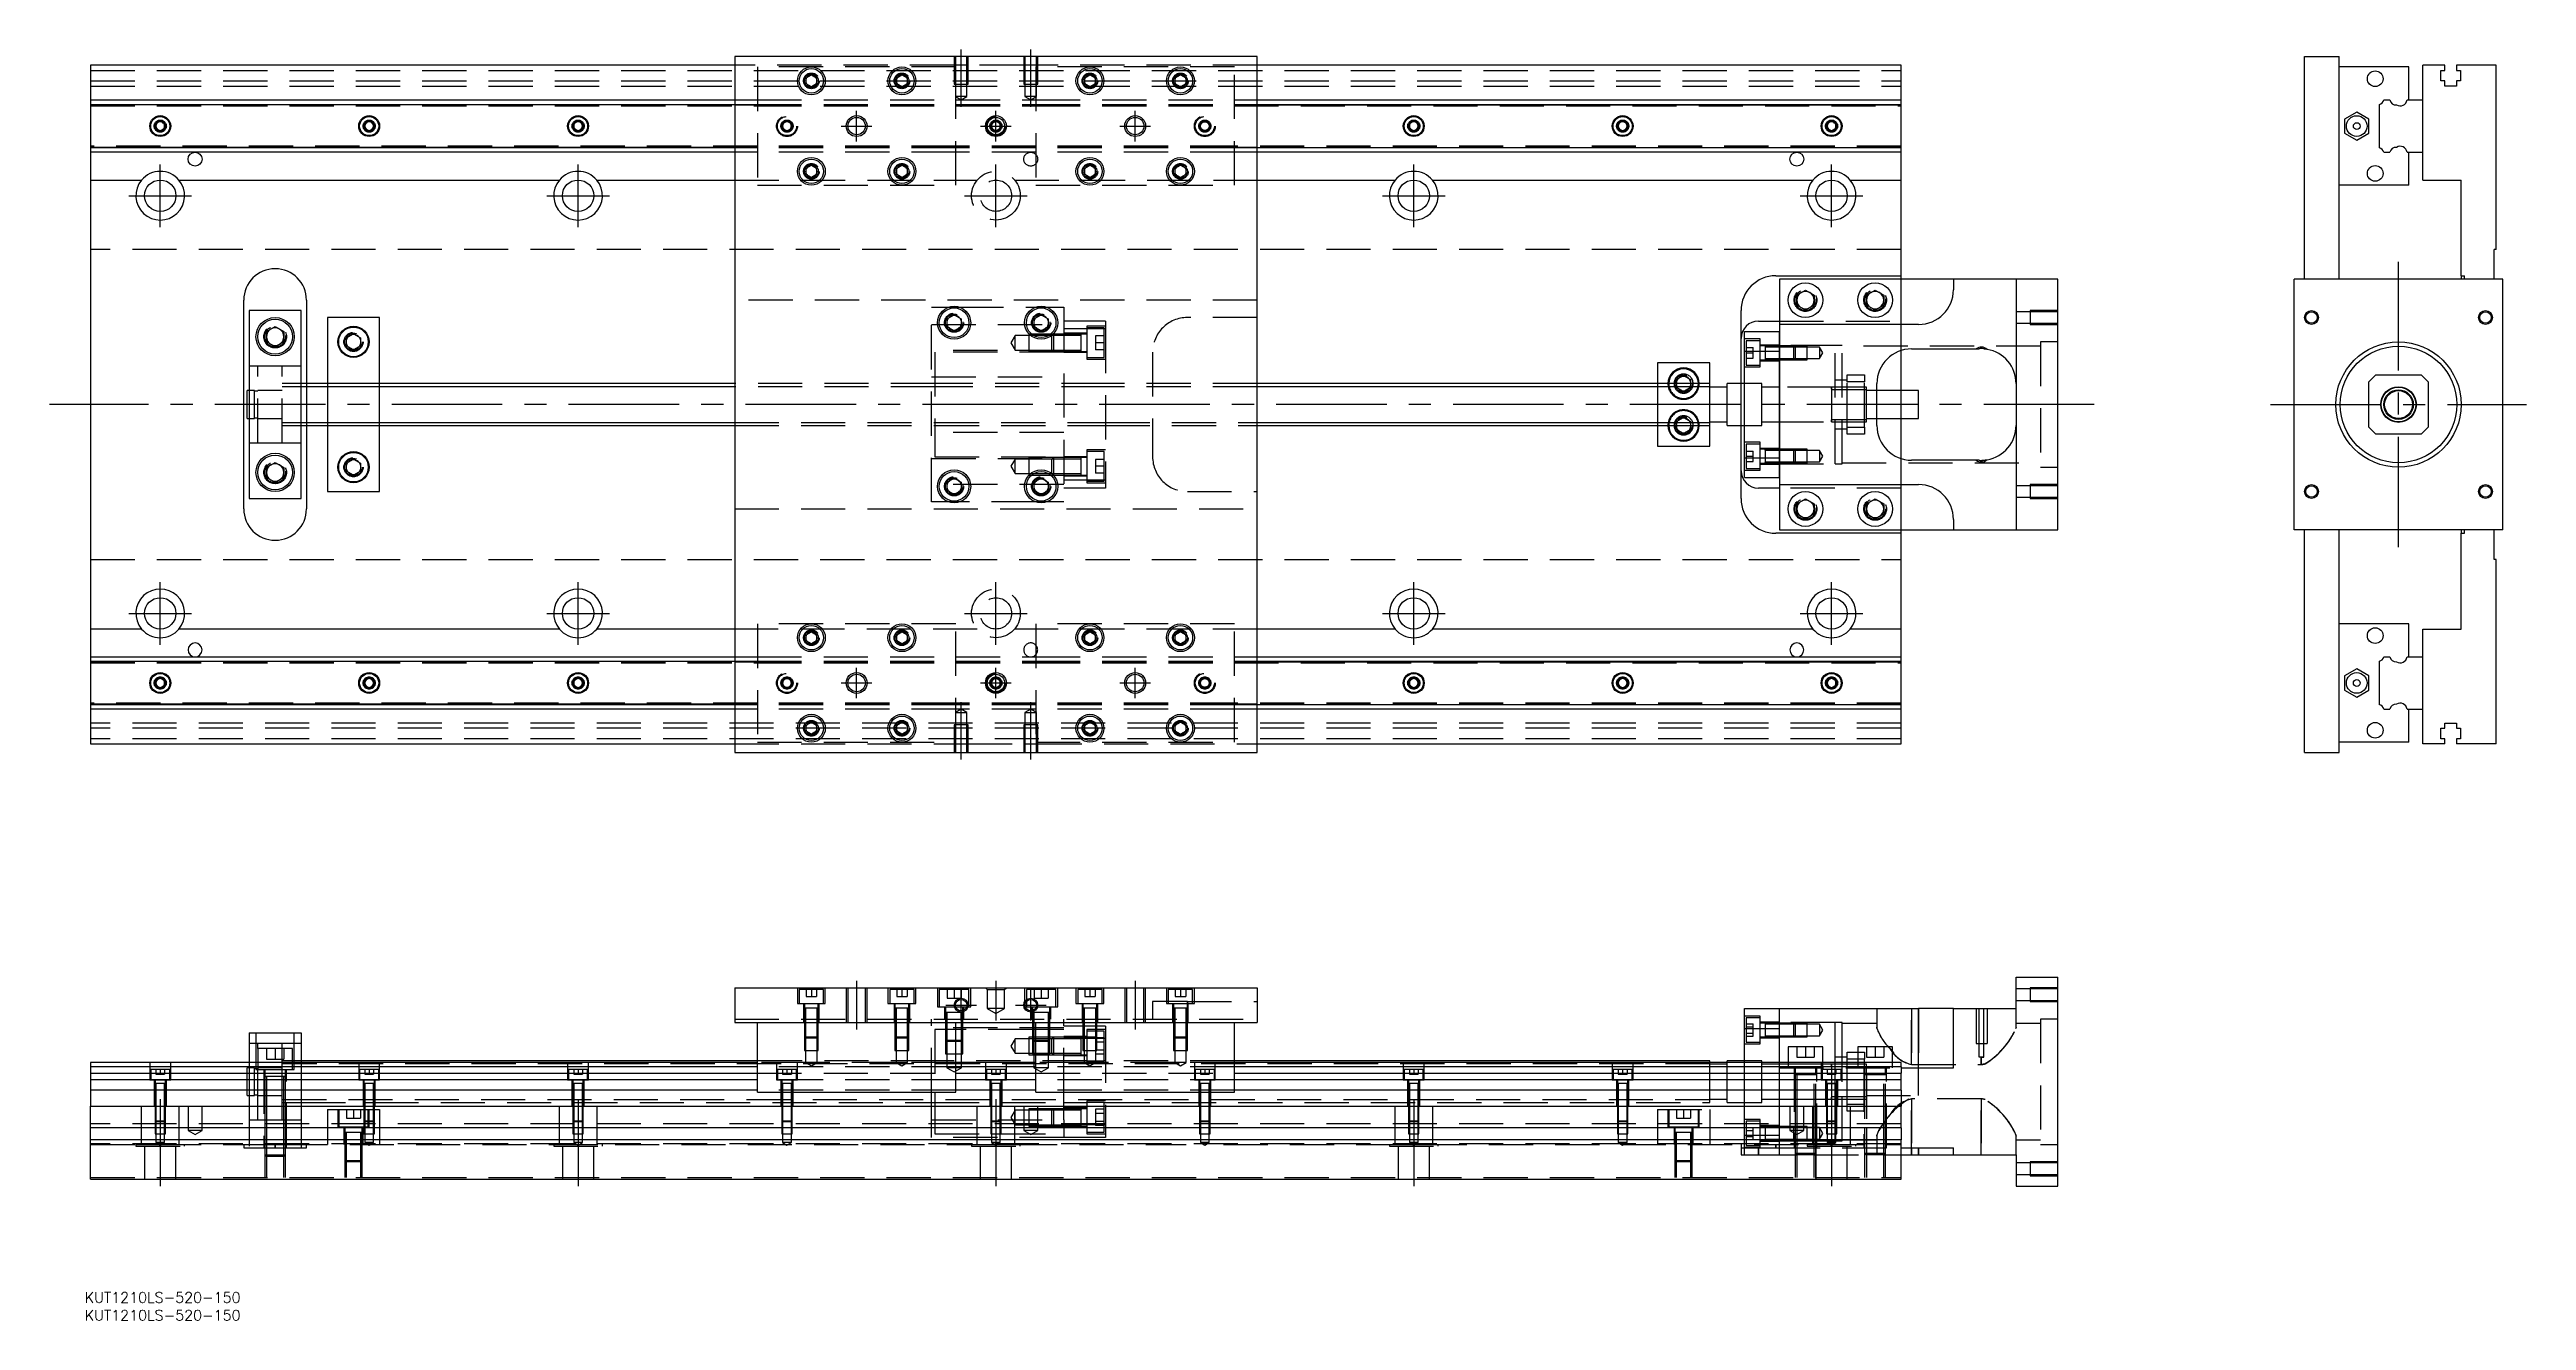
# Model space of a CAD drawing. Extents: x -12 to 700, y -263 to 102.
import ezdxf

# ---------------------------------------------------------------- set-up
doc = ezdxf.new("R2010")
doc.units = 0
doc.linetypes.add('CENTER', pattern=[50.8, 31.75, -6.35, 6.35, -6.35])
doc.linetypes.add('DASHED', pattern=[19.05, 12.7, -6.35])
doc.layers.get('0').update_dxf_attribs({"linetype": 'CONTINUOUS'})
doc.layers.add('CENTER', color=1, linetype='CENTER')
doc.styles.get("Standard").update_dxf_attribs({"font": 'txt.shx', "height": 3, "bigfont": 'bigfont.shx'})

# ---------------------------------------------------------------- blocks, each defined once
blk = doc.blocks.new('*U2')
at = {"color": 7, "linetype": 'CONTINUOUS'}
blk.add_text('KUT1210LS-520-150', height=3, dxfattribs=at).set_placement((-1.67, -263.16))
blk = doc.blocks.new('*U3')
at = {"color": 7, "linetype": 'CONTINUOUS'}
blk.add_text('KUT1210LS-520-150', height=3, dxfattribs=at).set_placement((-1.67, -258.05))

msp = doc.modelspace()

# ---------------------------------------------------------------- linework, layer by layer
at = {"color": 7, "linetype": 'CONTINUOUS'}
for p, q in [((335, 100), (185, 100)), ((185, 100), (185, -100)), ((335, -100), (335, 100)), ((635.82, 100), (645.82, 100)), ((635.82, 36), (635.82, 100)), ((645.82, 36), (645.82, 100)), ((185, 97.5), (0, 97.5)), ((0, 97.5), (0, 87.5)), ((205.5, 93.87), (207, 94.73)), ((205.5, 92.13), (205.5, 93.87)), ((207, 94.73), (208.5, 93.87)), ((208.5, 93.87), (208.5, 92.13)), ((231.5, 93.87), (233, 94.73)), ((231.5, 92.13), (231.5, 93.87)), ((233, 94.73), (234.5, 93.87)), ((234.5, 93.87), (234.5, 92.13)), ((285.5, 93.87), (287, 94.73)), ((285.5, 92.13), (285.5, 93.87)), ((287, 94.73), (288.5, 93.87)), ((288.5, 93.87), (288.5, 92.13)), ((311.5, 93.87), (313, 94.73)), ((311.5, 92.13), (311.5, 93.87)), ((313, 94.73), (314.5, 93.87)), ((314.5, 93.87), (314.5, 92.13)), ((520, 97.5), (335, 97.5)), ((520, 87.5), (520, 97.5)), ((665.82, 97), (645.82, 97)), ((665.82, 87.5), (665.82, 97)), ((669.82, 87.5), (669.82, 97.5)), ((676.12, 97.5), (669.82, 97.5)), ((674.97, 96), (676.12, 96)), ((674.97, 93), (674.97, 96)), ((676.12, 93), (674.97, 93)), ((676.12, 96), (676.12, 97.5)), ((676.12, 91.5), (676.12, 93)), ((679.52, 97.5), (679.52, 96)), ((690.82, 97.5), (679.52, 97.5)), ((679.52, 96), (680.67, 96)), ((679.52, 93), (679.52, 91.5)), ((680.67, 93), (679.52, 93)), ((680.67, 96), (680.67, 93)), ((690.82, 44.5), (690.82, 97.5)), ((0, 87.5), (185, 87.5)), ((0, 87.5), (0, 86.25)), ((0, 86.25), (185, 86.25)), ((0, 86.25), (0, 73.75)), ((207, 91.27), (205.5, 92.13)), ((208.5, 92.13), (207, 91.27)), ((233, 91.27), (231.5, 92.13)), ((234.5, 92.13), (233, 91.27)), ((287, 91.27), (285.5, 92.13)), ((288.5, 92.13), (287, 91.27)), ((313, 91.27), (311.5, 92.13)), ((314.5, 92.13), (313, 91.27)), ((335, 87.5), (520, 87.5)), ((335, 86.25), (520, 86.25)), ((520, 86.25), (520, 87.5)), ((520, 73.75), (520, 86.25)), ((657.32, 73.75), (657.32, 86.25)), ((658.57, 87.5), (660.34, 87.5)), ((665.3, 87.5), (669.82, 87.5)), ((669.82, 72.5), (669.82, 87.5)), ((669.82, 72.5), (669.82, 87.5)), ((679.52, 91.5), (676.12, 91.5)), ((18.75, 80.72), (20, 81.44)), ((18.75, 79.28), (18.75, 80.72)), ((20, 78.56), (18.75, 79.28)), ((20, 81.44), (21.25, 80.72)), ((21.25, 79.28), (20, 78.56)), ((21.25, 80.72), (21.25, 79.28)), ((78.75, 80.72), (80, 81.44)), ((78.75, 79.28), (78.75, 80.72)), ((80, 78.56), (78.75, 79.28)), ((80, 81.44), (81.25, 80.72)), ((81.25, 79.28), (80, 78.56)), ((81.25, 80.72), (81.25, 79.28)), ((138.75, 80.72), (140, 81.44)), ((138.75, 79.28), (138.75, 80.72)), ((140, 78.56), (138.75, 79.28)), ((140, 81.44), (141.25, 80.72)), ((141.25, 79.28), (140, 78.56)), ((141.25, 80.72), (141.25, 79.28)), ((378.75, 80.72), (380, 81.44)), ((378.75, 79.28), (378.75, 80.72)), ((380, 78.56), (378.75, 79.28)), ((380, 81.44), (381.25, 80.72)), ((381.25, 79.28), (380, 78.56)), ((381.25, 80.72), (381.25, 79.28)), ((438.75, 80.72), (440, 81.44)), ((438.75, 79.28), (438.75, 80.72)), ((440, 78.56), (438.75, 79.28)), ((440, 81.44), (441.25, 80.72)), ((441.25, 79.28), (440, 78.56)), ((441.25, 80.72), (441.25, 79.28)), ((498.75, 80.72), (500, 81.44)), ((498.75, 79.28), (498.75, 80.72)), ((500, 78.56), (498.75, 79.28)), ((500, 81.44), (501.25, 80.72)), ((501.25, 79.28), (500, 78.56)), ((501.25, 80.72), (501.25, 79.28)), ((650.82, 84.04), (647.32, 82.02)), ((647.32, 82.02), (647.32, 77.98)), ((654.32, 82.02), (650.82, 84.04)), ((654.32, 77.98), (654.32, 82.02)), ((0, 73.75), (0, 72.5)), ((185, 73.75), (0, 73.75)), ((185, 72.5), (0, 72.5)), ((0, 72.5), (0, 64.5)), ((520, 73.75), (335, 73.75)), ((520, 72.5), (335, 72.5)), ((520, 72.5), (520, 73.75)), ((520, 64.5), (520, 72.5)), ((647.32, 77.98), (650.82, 75.96)), ((650.82, 75.96), (654.32, 77.98)), ((658.57, 72.5), (660.34, 72.5)), ((665.3, 72.5), (669.82, 72.5)), ((665.82, 63), (665.82, 72.5)), ((669.82, 64.5), (669.82, 72.5)), ((0, 64.5), (14.64, 64.5)), ((0, 64.5), (0, -64.5)), ((25.36, 64.5), (134.64, 64.5)), ((145.36, 64.5), (185, 64.5)), ((205.5, 67.87), (207, 68.73)), ((205.5, 66.13), (205.5, 67.87)), ((207, 65.27), (205.5, 66.13)), ((207, 68.73), (208.5, 67.87)), ((208.5, 66.13), (207, 65.27)), ((208.5, 67.87), (208.5, 66.13)), ((231.5, 67.87), (233, 68.73)), ((231.5, 66.13), (231.5, 67.87)), ((233, 65.27), (231.5, 66.13)), ((233, 68.73), (234.5, 67.87)), ((234.5, 66.13), (233, 65.27)), ((234.5, 67.87), (234.5, 66.13)), ((285.5, 67.87), (287, 68.73)), ((285.5, 66.13), (285.5, 67.87)), ((287, 65.27), (285.5, 66.13)), ((287, 68.73), (288.5, 67.87)), ((288.5, 66.13), (287, 65.27)), ((288.5, 67.87), (288.5, 66.13)), ((311.5, 67.87), (313, 68.73)), ((311.5, 66.13), (311.5, 67.87)), ((313, 65.27), (311.5, 66.13)), ((313, 68.73), (314.5, 67.87)), ((314.5, 66.13), (313, 65.27)), ((314.5, 67.87), (314.5, 66.13)), ((335, 64.5), (374.64, 64.5)), ((385.36, 64.5), (494.64, 64.5)), ((505.36, 64.5), (520, 64.5)), ((520, 37), (520, 64.5)), ((669.82, 64.5), (680.82, 64.5)), ((680.82, 37), (680.82, 64.5)), ((665.82, 63), (645.82, 63)), ((690.32, 36), (690.32, 44.5)), ((690.82, 44.5), (690.32, 44.5)), ((484, 37), (520, 37)), ((485, 36), (485, 23)), ((535, 36), (485, 36)), ((520, 36), (520, 37)), ((535, 36), (535, 33)), ((553, 36), (535, 36)), ((553, 36), (553, -36)), ((565, 36), (553, 36)), ((565, -36), (565, 36)), ((632.82, -36), (632.82, 36)), ((692.82, 36), (632.82, 36)), ((680.82, 37), (681.82, 37)), ((680.82, 37), (680.82, 36)), ((681.82, 36), (681.82, 37)), ((692.82, -36), (692.82, 36)), ((44, -30), (44, 30)), ((62, 30), (62, 6)), ((490, 31.44), (492.5, 32.89)), ((490, 28.56), (490, 31.44)), ((492.5, 27.11), (490, 28.56)), ((492.5, 32.89), (495, 31.44)), ((495, 28.56), (492.5, 27.11)), ((495, 31.44), (495, 28.56)), ((510, 31.44), (512.5, 32.89)), ((510, 28.56), (510, 31.44)), ((512.5, 27.11), (510, 28.56)), ((512.5, 32.89), (515, 31.44)), ((515, 28.56), (512.5, 27.11)), ((515, 31.44), (515, 28.56)), ((60.5, 27), (45.5, 27)), ((45.5, 27), (45.5, -27)), ((50.5, 20.94), (53, 22.39)), ((53, 22.39), (55.5, 20.94)), ((60.5, -27), (60.5, 27)), ((68, 25), (68, 6)), ((83, 25), (68, 25)), ((83, 6), (83, 25)), ((246, 24.65), (248, 25.81)), ((246, 22.35), (246, 24.65)), ((248, 21.19), (246, 22.35)), ((248, 25.81), (250, 24.65)), ((250, 22.35), (248, 21.19)), ((250, 24.65), (250, 22.35)), ((271, 24.65), (273, 25.81)), ((271, 22.35), (271, 24.65)), ((273, 21.19), (271, 22.35)), ((273, 25.81), (275, 24.65)), ((275, 22.35), (273, 21.19)), ((275, 24.65), (275, 22.35)), ((474, 6), (474, 27)), ((479, 24), (485, 24)), ((485, 23), (485, 15.33)), ((525, 23), (485, 23)), ((50.5, 18.06), (50.5, 20.94)), ((53, 16.61), (50.5, 18.06)), ((55.5, 18.06), (53, 16.61)), ((55.5, 20.94), (55.5, 18.06)), ((73.5, 19.15), (75.5, 20.31)), ((73.5, 16.85), (73.5, 19.15)), ((75.5, 15.69), (73.5, 16.85)), ((75.5, 20.31), (77.5, 19.15)), ((77.5, 16.85), (75.5, 15.69)), ((77.5, 19.15), (77.5, 16.85)), ((284.5, 15.25), (284.5, 15.25)), ((475, 21), (485, 21)), ((475, 15.33), (475, 21)), ((475, 15.33), (485, 15.33)), ((475, -15.33), (475, 15.33)), ((485, -15.33), (485, 15.33)), ((485, 15.33), (485, -15.33)), ((520, 4), (520, 15.54)), ((523, 16), (541.5, 16)), ((541.5, 16), (542.36, 16)), ((465, 12), (450, 12)), ((450, 12), (450, 6)), ((455.5, 7.15), (457.5, 8.31)), ((455.5, 6), (455.5, 7.15)), ((457.5, 8.31), (459.5, 7.15)), ((459.5, 7.15), (459.5, 6)), ((465, 6), (465, 12)), ((656.32, 8.5), (654.32, 6.5)), ((656.32, 8.5), (669.32, 8.5)), ((671.32, 6.5), (669.32, 8.5)), ((45, -4), (45, 4)), ((45.5, 4), (45, 4)), ((185, 6), (60.5, 6)), ((465, 6), (335, 6)), ((465, -6), (465, 6)), ((470, 5), (465, 5)), ((470, -6), (470, 6)), ((475, 6), (470, 6)), ((513, -6), (513, 6)), ((525, 4), (513, 4)), ((525, -4), (525, 4)), ((654.32, -6.5), (654.32, 6.5)), ((671.32, 6.5), (671.32, -6.5)), ((45, -4), (45.5, -4)), ((60.5, -6), (185, -6)), ((62, -6), (62, -30)), ((68, -6), (68, -25)), ((83, -25), (83, -6)), ((335, -6), (465, -6)), ((450, -6), (450, -12)), ((455.5, -7.15), (455.5, -6)), ((459.5, -6), (459.5, -7.15)), ((465, -5), (470, -5)), ((465, -12), (465, -6)), ((470, -6), (475, -6)), ((474, -27), (474, -6)), ((513, -4), (525, -4)), ((520, -15.54), (520, -4)), ((654.32, -6.5), (656.32, -8.5)), ((669.32, -8.5), (671.32, -6.5)), ((450, -12), (465, -12)), ((457.5, -8.31), (455.5, -7.15)), ((459.5, -7.15), (457.5, -8.31)), ((669.32, -8.5), (656.32, -8.5)), ((50.5, -18.06), (53, -16.61)), ((50.5, -20.94), (50.5, -18.06)), ((53, -22.39), (50.5, -20.94)), ((53, -16.61), (55.5, -18.06)), ((55.5, -20.94), (53, -22.39)), ((55.5, -18.06), (55.5, -20.94)), ((73.5, -16.85), (75.5, -15.69)), ((73.5, -19.15), (73.5, -16.85)), ((75.5, -20.31), (73.5, -19.15)), ((75.5, -15.69), (77.5, -16.85)), ((77.5, -19.15), (75.5, -20.31)), ((77.5, -16.85), (77.5, -19.15)), ((246, -22.35), (248, -21.19)), ((248, -21.19), (250, -22.35)), ((271, -22.35), (273, -21.19)), ((273, -21.19), (275, -22.35)), ((284.5, -15.65), (284.5, -15.25)), ((284.5, -20.25), (284.5, -19.85)), ((475, -15.33), (485, -15.33)), ((475, -21), (475, -15.33)), ((475, -21), (485, -21)), ((485, -15.33), (485, -23)), ((541.5, -16), (523, -16)), ((542.36, -16), (541.5, -16)), ((45.5, -27), (60.5, -27)), ((68, -25), (83, -25)), ((246, -24.65), (246, -22.35)), ((248, -25.81), (246, -24.65)), ((250, -24.65), (248, -25.81)), ((250, -22.35), (250, -24.65)), ((271, -24.65), (271, -22.35)), ((273, -25.81), (271, -24.65)), ((275, -24.65), (273, -25.81)), ((275, -22.35), (275, -24.65)), ((485, -24), (479, -24)), ((485, -23), (525, -23)), ((485, -23), (485, -36)), ((490, -28.56), (492.5, -27.11)), ((492.5, -27.11), (495, -28.56)), ((510, -28.56), (512.5, -27.11)), ((512.5, -27.11), (515, -28.56)), ((490, -31.44), (490, -28.56)), ((492.5, -32.89), (490, -31.44)), ((495, -31.44), (492.5, -32.89)), ((495, -28.56), (495, -31.44)), ((510, -31.44), (510, -28.56)), ((512.5, -32.89), (510, -31.44)), ((515, -31.44), (512.5, -32.89)), ((515, -28.56), (515, -31.44)), ((535, -33), (535, -36)), ((520, -37), (484, -37)), ((485, -36), (535, -36)), ((520, -37), (520, -36)), ((520, -64.5), (520, -37)), ((535, -36), (553, -36)), ((553, -36), (565, -36)), ((692.82, -36), (632.82, -36)), ((635.82, -100), (635.82, -36)), ((645.82, -100), (645.82, -36)), ((680.82, -36), (680.82, -37)), ((680.82, -64.5), (680.82, -37)), ((680.82, -37), (681.82, -37)), ((681.82, -37), (681.82, -36)), ((690.32, -44.5), (690.32, -36)), ((690.82, -44.5), (690.32, -44.5)), ((690.82, -97.5), (690.82, -44.5)), ((665.82, -63), (645.82, -63)), ((665.82, -72.5), (665.82, -63)), ((14.64, -64.5), (0, -64.5)), ((0, -64.5), (0, -72.5)), ((134.64, -64.5), (25.36, -64.5)), ((185, -64.5), (145.36, -64.5)), ((205.5, -66.13), (207, -65.27)), ((205.5, -67.87), (205.5, -66.13)), ((207, -68.73), (205.5, -67.87)), ((207, -65.27), (208.5, -66.13)), ((208.5, -67.87), (207, -68.73)), ((208.5, -66.13), (208.5, -67.87)), ((231.5, -66.13), (233, -65.27)), ((231.5, -67.87), (231.5, -66.13)), ((233, -68.73), (231.5, -67.87)), ((233, -65.27), (234.5, -66.13)), ((234.5, -67.87), (233, -68.73)), ((234.5, -66.13), (234.5, -67.87)), ((285.5, -66.13), (287, -65.27)), ((285.5, -67.87), (285.5, -66.13)), ((287, -68.73), (285.5, -67.87)), ((287, -65.27), (288.5, -66.13)), ((288.5, -67.87), (287, -68.73)), ((288.5, -66.13), (288.5, -67.87)), ((311.5, -66.13), (313, -65.27)), ((311.5, -67.87), (311.5, -66.13)), ((313, -68.73), (311.5, -67.87)), ((313, -65.27), (314.5, -66.13)), ((314.5, -67.87), (313, -68.73)), ((314.5, -66.13), (314.5, -67.87)), ((374.64, -64.5), (335, -64.5)), ((494.64, -64.5), (385.36, -64.5)), ((520, -64.5), (505.36, -64.5)), ((520, -72.5), (520, -64.5)), ((669.82, -72.5), (669.82, -64.5)), ((669.82, -64.5), (680.82, -64.5)), ((0, -72.5), (185, -72.5)), ((0, -72.5), (0, -73.75)), ((0, -73.75), (185, -73.75)), ((0, -73.75), (0, -86.25)), ((335, -72.5), (520, -72.5)), ((335, -73.75), (520, -73.75)), ((520, -73.75), (520, -72.5)), ((520, -86.25), (520, -73.75)), ((650.82, -75.96), (647.32, -77.98)), ((647.32, -77.98), (647.32, -82.02)), ((654.32, -77.98), (650.82, -75.96)), ((654.32, -82.02), (654.32, -77.98)), ((657.32, -86.25), (657.32, -73.75)), ((658.57, -72.5), (660.34, -72.5)), ((665.3, -72.5), (669.82, -72.5)), ((669.82, -87.5), (669.82, -72.5)), ((669.82, -87.5), (669.82, -72.5)), ((18.75, -79.28), (20, -78.56)), ((18.75, -80.72), (18.75, -79.28)), ((20, -81.44), (18.75, -80.72)), ((20, -78.56), (21.25, -79.28)), ((21.25, -80.72), (20, -81.44)), ((21.25, -79.28), (21.25, -80.72)), ((78.75, -79.28), (80, -78.56)), ((78.75, -80.72), (78.75, -79.28)), ((80, -81.44), (78.75, -80.72)), ((80, -78.56), (81.25, -79.28)), ((81.25, -80.72), (80, -81.44)), ((81.25, -79.28), (81.25, -80.72)), ((138.75, -79.28), (140, -78.56)), ((138.75, -80.72), (138.75, -79.28)), ((140, -81.44), (138.75, -80.72)), ((140, -78.56), (141.25, -79.28)), ((141.25, -80.72), (140, -81.44)), ((141.25, -79.28), (141.25, -80.72)), ((378.75, -79.28), (380, -78.56)), ((378.75, -80.72), (378.75, -79.28)), ((380, -81.44), (378.75, -80.72)), ((380, -78.56), (381.25, -79.28)), ((381.25, -80.72), (380, -81.44)), ((381.25, -79.28), (381.25, -80.72)), ((438.75, -79.28), (440, -78.56)), ((438.75, -80.72), (438.75, -79.28)), ((440, -81.44), (438.75, -80.72)), ((440, -78.56), (441.25, -79.28)), ((441.25, -80.72), (440, -81.44)), ((441.25, -79.28), (441.25, -80.72)), ((498.75, -79.28), (500, -78.56)), ((498.75, -80.72), (498.75, -79.28)), ((500, -81.44), (498.75, -80.72)), ((500, -78.56), (501.25, -79.28)), ((501.25, -80.72), (500, -81.44)), ((501.25, -79.28), (501.25, -80.72)), ((647.32, -82.02), (650.82, -84.04)), ((650.82, -84.04), (654.32, -82.02)), ((0, -86.25), (0, -87.5)), ((185, -86.25), (0, -86.25)), ((185, -87.5), (0, -87.5)), ((0, -87.5), (0, -97.5)), ((205.5, -92.13), (207, -91.27)), ((205.5, -93.87), (205.5, -92.13)), ((207, -91.27), (208.5, -92.13)), ((208.5, -92.13), (208.5, -93.87)), ((231.5, -92.13), (233, -91.27)), ((231.5, -93.87), (231.5, -92.13)), ((233, -91.27), (234.5, -92.13)), ((234.5, -92.13), (234.5, -93.87)), ((285.5, -92.13), (287, -91.27)), ((285.5, -93.87), (285.5, -92.13)), ((287, -91.27), (288.5, -92.13)), ((288.5, -92.13), (288.5, -93.87)), ((311.5, -92.13), (313, -91.27)), ((311.5, -93.87), (311.5, -92.13)), ((313, -91.27), (314.5, -92.13)), ((314.5, -92.13), (314.5, -93.87)), ((520, -86.25), (335, -86.25)), ((520, -87.5), (335, -87.5)), ((520, -87.5), (520, -86.25)), ((520, -97.5), (520, -87.5)), ((658.57, -87.5), (660.34, -87.5)), ((665.3, -87.5), (669.82, -87.5)), ((665.82, -97), (665.82, -87.5)), ((669.82, -97.5), (669.82, -87.5)), ((676.12, -91.5), (679.52, -91.5)), ((676.12, -93), (676.12, -91.5)), ((679.52, -91.5), (679.52, -93)), ((0, -97.5), (185, -97.5)), ((207, -94.73), (205.5, -93.87)), ((208.5, -93.87), (207, -94.73)), ((233, -94.73), (231.5, -93.87)), ((234.5, -93.87), (233, -94.73)), ((287, -94.73), (285.5, -93.87)), ((288.5, -93.87), (287, -94.73)), ((313, -94.73), (311.5, -93.87)), ((314.5, -93.87), (313, -94.73)), ((335, -97.5), (520, -97.5)), ((665.82, -97), (645.82, -97)), ((676.12, -97.5), (669.82, -97.5)), ((674.97, -93), (676.12, -93)), ((674.97, -96), (674.97, -93)), ((676.12, -96), (674.97, -96)), ((676.12, -97.5), (676.12, -96)), ((679.52, -93), (680.67, -93)), ((679.52, -96), (679.52, -97.5)), ((680.67, -96), (679.52, -96)), ((690.82, -97.5), (679.52, -97.5)), ((680.67, -93), (680.67, -96)), ((185, -100), (335, -100)), ((635.82, -100), (645.82, -100)), ((185, -167.55), (335, -167.55)), ((185, -167.55), (185, -177.55)), ((335, -167.55), (335, -177.55)), ((553, -173.55), (553, -164.55)), ((553, -164.55), (565, -164.55)), ((565, -224.55), (565, -164.55)), ((185, -177.55), (335, -177.55)), ((191.5, -197.55), (191.5, -177.55)), ((248.5, -197.55), (248.5, -177.55)), ((271.5, -197.55), (271.5, -177.55)), ((328.5, -197.55), (328.5, -177.55)), ((475, -173.55), (485, -173.55)), ((475, -179.22), (475, -173.55)), ((485, -173.55), (525, -173.55)), ((485, -189.05), (485, -173.55)), ((525, -190.55), (525, -173.55)), ((535, -173.55), (525, -173.55)), ((535, -190.55), (535, -173.55)), ((535, -173.55), (553, -173.55)), ((45.5, -180.55), (45.5, -189.05)), ((45.5, -180.55), (60.5, -180.55)), ((60.5, -180.55), (60.5, -189.05)), ((475, -189.05), (475, -179.22)), ((475, -179.22), (485, -179.22)), ((497.5, -184.55), (487.5, -184.55)), ((487.5, -184.55), (487.5, -189.05)), ((497.5, -189.05), (497.5, -184.55)), ((517.5, -184.55), (507.5, -184.55)), ((507.5, -184.55), (507.5, -189.05)), ((517.5, -189.05), (517.5, -184.55)), ((191.5, -189.05), (0, -189.05)), ((0, -189.05), (0, -190.3)), ((191.5, -190.3), (0, -190.3)), ((0, -190.3), (0, -192.08)), ((191.5, -188.55), (60.5, -188.55)), ((271.5, -189.05), (248.5, -189.05)), ((271.5, -190.3), (248.5, -190.3)), ((465, -188.55), (328.5, -188.55)), ((520, -189.05), (328.5, -189.05)), ((520, -190.3), (328.5, -190.3)), ((465, -189.05), (465, -188.55)), ((470, -189.05), (470, -188.55)), ((475, -188.55), (470, -188.55)), ((501, -190.3), (500, -190.3)), ((504.5, -190.3), (501, -190.3)), ((507.5, -190.3), (504.5, -190.3)), ((509.5, -190.3), (507.5, -190.3)), ((510, -190.3), (509.5, -190.3)), ((520, -190.3), (520, -189.05)), ((520, -190.3), (520, -192.08)), ((520, -190.55), (535, -190.55)), ((0, -192.08), (191.5, -192.08)), ((0, -192.08), (0, -193.97)), ((191.5, -193.97), (0, -193.97)), ((0, -193.97), (0, -197.03)), ((0, -197.03), (0, -201.55)), ((191.5, -197.03), (0, -197.03)), ((191.5, -197.55), (248.5, -197.55)), ((248.5, -192.08), (271.5, -192.08)), ((271.5, -193.97), (248.5, -193.97)), ((271.5, -197.03), (248.5, -197.03)), ((271.5, -197.55), (328.5, -197.55)), ((328.5, -192.08), (520, -192.08)), ((520, -193.97), (328.5, -193.97)), ((520, -197.03), (328.5, -197.03)), ((520, -193.97), (520, -192.08)), ((520, -197.03), (520, -193.97)), ((520, -197.03), (520, -201.55)), ((0, -207.85), (0, -201.55)), ((0, -201.55), (520, -201.55)), ((520, -207.85), (520, -201.55)), ((520, -207.85), (0, -207.85)), ((0, -211.25), (0, -207.85)), ((520, -211.25), (0, -211.25)), ((0, -222.55), (0, -211.25)), ((520, -207.85), (520, -211.25)), ((520, -222.55), (520, -211.25)), ((520, -213.55), (535, -213.55)), ((520, -215.55), (525, -215.55)), ((525, -215.55), (525, -213.55)), ((525, -215.55), (535, -215.55)), ((535, -215.55), (535, -213.55)), ((535, -215.55), (553, -215.55)), ((553, -215.55), (553, -224.55)), ((0, -222.55), (520, -222.55)), ((553, -224.55), (565, -224.55))]:
    msp.add_line(p, q, dxfattribs=at)
at = {"color": 3, "linetype": 'DASHED'}
for p, q in [((248, 100), (248, 92)), ((248.35, 100), (248.35, 92)), ((251.65, 92), (251.65, 100)), ((252, 92), (252, 100)), ((268, 100), (268, 92)), ((268.35, 100), (268.35, 92)), ((271.65, 92), (271.65, 100)), ((272, 92), (272, 100)), ((0, 96), (520, 96)), ((0, 93), (520, 93)), ((248, 97.5), (185, 97.5)), ((248.5, 97), (191.5, 97)), ((191.5, 97), (191.5, 63)), ((208.97, 93.33), (209, 93)), ((231, 93), (231.02, 93.3)), ((252, 97.5), (248, 97.5)), ((248.5, 63), (248.5, 97)), ((268, 97.5), (252, 97.5)), ((272, 97.5), (268, 97.5)), ((271.5, 97), (271.5, 63)), ((328.5, 97), (271.5, 97)), ((335, 97.5), (272, 97.5)), ((288.97, 93.33), (289, 93)), ((314.97, 93.33), (315, 93)), ((328.5, 63), (328.5, 97)), ((0, 91.5), (520, 91.5)), ((0, 86.11), (185, 86.11)), ((0, 86.1), (191.5, 86.1)), ((0, 85.8), (191.5, 85.8)), ((185, 87.5), (191.5, 87.5)), ((185, 86.25), (191.5, 86.25)), ((185, 86.11), (191.5, 86.11)), ((191.5, 87.5), (248.5, 87.5)), ((191.5, 86.25), (248.5, 86.25)), ((191.5, 86.11), (248.5, 86.11)), ((191.5, 86.1), (248.5, 86.1)), ((191.5, 86.1), (248.5, 86.1)), ((191.5, 85.8), (248.5, 85.8)), ((191.5, 85.8), (248.5, 85.8)), ((248, 92), (252, 92)), ((248.35, 92), (248.35, 88.5)), ((251.65, 88.5), (248.35, 88.5)), ((248.35, 88.5), (250, 87.55)), ((248.5, 87.5), (271.5, 87.5)), ((248.5, 86.25), (271.5, 86.25)), ((248.5, 86.11), (271.5, 86.11)), ((248.5, 86.1), (271.5, 86.1)), ((248.5, 85.8), (271.5, 85.8)), ((250, 87.55), (251.65, 88.5)), ((251.65, 88.5), (251.65, 92)), ((268, 92), (272, 92)), ((268.35, 92), (268.35, 88.5)), ((271.65, 88.5), (268.35, 88.5)), ((268.35, 88.5), (270, 87.55)), ((270, 87.55), (271.65, 88.5)), ((271.5, 87.5), (328.5, 87.5)), ((271.5, 86.25), (328.5, 86.25)), ((271.5, 86.11), (328.5, 86.11)), ((271.5, 86.1), (328.5, 86.1)), ((271.5, 86.1), (328.5, 86.1)), ((271.5, 85.8), (328.5, 85.8)), ((271.5, 85.8), (328.5, 85.8)), ((271.65, 88.5), (271.65, 92)), ((328.5, 87.5), (335, 87.5)), ((328.5, 86.25), (335, 86.25)), ((328.5, 86.11), (335, 86.11)), ((328.5, 86.1), (520, 86.1)), ((328.5, 85.8), (520, 85.8)), ((335, 86.11), (520, 86.11)), ((18.5, 80), (18.52, 80.22)), ((78.5, 80), (78.52, 80.22)), ((138.5, 80), (138.52, 80.22)), ((198.75, 80.72), (200, 81.44)), ((198.75, 79.28), (198.75, 80.72)), ((200, 78.56), (198.75, 79.28)), ((200, 81.44), (201.25, 80.72)), ((201.25, 79.28), (200, 78.56)), ((201.25, 80.72), (201.25, 79.28)), ((201.48, 80.26), (201.5, 80)), ((258.75, 80.72), (260, 81.44)), ((258.75, 79.28), (258.75, 80.72)), ((260, 78.56), (258.75, 79.28)), ((260, 81.44), (261.25, 80.72)), ((261.25, 79.28), (260, 78.56)), ((261.25, 80.72), (261.25, 79.28)), ((261.48, 80.26), (261.5, 80)), ((318.5, 80), (318.52, 80.25)), ((318.75, 80.72), (320, 81.44)), ((318.75, 79.28), (318.75, 80.72)), ((320, 78.56), (318.75, 79.28)), ((320, 81.44), (321.25, 80.72)), ((321.25, 79.28), (320, 78.56)), ((321.25, 80.72), (321.25, 79.28)), ((378.5, 80), (378.52, 80.22)), ((441.48, 80.26), (441.5, 80)), ((501.48, 80.26), (501.5, 80)), ((191.5, 74.2), (0, 74.2)), ((191.5, 73.9), (0, 73.9)), ((185, 73.89), (0, 73.89)), ((191.5, 73.89), (185, 73.89)), ((191.5, 73.75), (185, 73.75)), ((191.5, 72.5), (185, 72.5)), ((248.5, 74.2), (191.5, 74.2)), ((248.5, 73.9), (191.5, 73.9)), ((248.5, 73.89), (191.5, 73.89)), ((248.5, 73.75), (191.5, 73.75)), ((248.5, 72.5), (191.5, 72.5)), ((271.5, 74.2), (248.5, 74.2)), ((271.5, 73.9), (248.5, 73.9)), ((271.5, 73.89), (248.5, 73.89)), ((271.5, 73.75), (248.5, 73.75)), ((271.5, 72.5), (248.5, 72.5)), ((328.5, 74.2), (271.5, 74.2)), ((328.5, 73.9), (271.5, 73.9)), ((328.5, 73.89), (271.5, 73.89)), ((328.5, 73.75), (271.5, 73.75)), ((328.5, 72.5), (271.5, 72.5)), ((520, 74.2), (328.5, 74.2)), ((520, 73.9), (328.5, 73.9)), ((335, 73.89), (328.5, 73.89)), ((335, 73.75), (328.5, 73.75)), ((335, 72.5), (328.5, 72.5)), ((520, 73.89), (335, 73.89)), ((185, 64.5), (254.64, 64.5)), ((208.97, 67.33), (209, 67)), ((234.97, 67.33), (235, 67)), ((265.36, 64.5), (335, 64.5)), ((288.97, 67.33), (289, 67)), ((314.97, 67.33), (315, 67)), ((191.5, 63), (248.5, 63)), ((271.5, 63), (328.5, 63)), ((520, 44.5), (0, 44.5)), ((520, 24), (520, 36)), ((335, 30), (185, 30)), ((495.48, 30.36), (495.5, 30)), ((515.48, 30.36), (515.5, 30)), ((241.5, 28), (246.48, 28)), ((241.5, -28), (241.5, 28)), ((241.5, 23), (279.5, 23)), ((246.48, 28), (249.52, 28)), ((249.52, 28), (271.48, 28)), ((250.48, 23.79), (250.5, 23.5)), ((271.48, 28), (274.52, 28)), ((274.52, 28), (279.5, 28)), ((275.48, 23.79), (275.5, 23.5)), ((279.5, 28), (279.5, -28)), ((291.5, 24), (279.5, 24)), ((291.5, 21.75), (279.5, 21.75)), ((286.1, 22.5), (286.1, 13)), ((291.5, 22.5), (286.1, 22.5)), ((291.1, 22), (286.1, 22)), ((291.1, 13.5), (291.1, 22)), ((291.5, 24), (291.5, 21.75)), ((291.5, 21.75), (291.5, -21.75)), ((335, 25), (315, 25)), ((485, 24), (520, 24)), ((520, 23), (520, 24)), ((520, 15.54), (520, 23)), ((557, 26.65), (553, 26.65)), ((553, 23.35), (557, 23.35)), ((557, 27), (557, 23)), ((565, 27), (557, 27)), ((565, 26.65), (557, 26.65)), ((557, 23.35), (565, 23.35)), ((557, 23), (565, 23)), ((55.98, 19.86), (56, 19.5)), ((73, 18), (73.01, 18.25)), ((279.5, 15.5), (241.5, 15.5)), ((242.5, 15), (242.5, -15)), ((279.5, 15), (242.5, 15)), ((265.5, 19.85), (264.29, 17.75)), ((264.29, 17.75), (265.5, 15.65)), ((265.5, 15.65), (265.5, 19.85)), ((269.5, 19.85), (265.5, 19.85)), ((265.5, 15.65), (269.5, 15.65)), ((269.5, 20.25), (269.5, 15.25)), ((269.53, 20.25), (269.5, 20.25)), ((276.1, 19.85), (269.5, 19.85)), ((269.5, 15.65), (276.1, 15.65)), ((269.5, 15.25), (276.5, 15.25)), ((270.26, 20.25), (269.53, 20.25)), ((275.74, 20.25), (270.26, 20.25)), ((276.47, 20.25), (275.74, 20.25)), ((276.5, 20.25), (276.1, 19.85)), ((276.1, 15.65), (276.1, 19.85)), ((279.5, 19.85), (276.1, 19.85)), ((276.1, 15.65), (276.5, 15.25)), ((276.1, 15.65), (279.5, 15.65)), ((276.5, 20.25), (276.47, 20.25)), ((276.5, 20.25), (276.5, 15.25)), ((279.5, 20.25), (276.5, 20.25)), ((279.5, 20.25), (276.5, 20.25)), ((276.5, 15.25), (279.5, 15.25)), ((276.5, 15.25), (279.5, 15.25)), ((286.1, 20.5), (279.5, 20.5)), ((284.5, 20.25), (279.5, 20.25)), ((284.5, 19.85), (279.5, 19.85)), ((279.5, 15.65), (284.5, 15.65)), ((279.5, 15.25), (284.5, 15.25)), ((279.5, 15), (286.1, 15)), ((284.5, 20), (284.5, 20.25)), ((284.5, 20.25), (284.5, 20.25)), ((286.1, 20.25), (284.5, 20.25)), ((284.5, 20.25), (284.5, 20.25)), ((284.5, 15.51), (284.5, 20)), ((284.5, 15.25), (284.5, 15.51)), ((284.5, 15.25), (286.1, 15.25)), ((288.6, 19.75), (288.6, 17.75)), ((291.1, 19.75), (288.6, 19.75)), ((288.6, 17.75), (288.6, 15.75)), ((291.1, 17.75), (288.6, 17.75)), ((291.1, 15.75), (288.6, 15.75)), ((305, 15), (305, -15)), ((479.5, 18.85), (475, 18.85)), ((475.5, 18.35), (475.5, 11.35)), ((479.5, 18.35), (475.5, 18.35)), ((475.5, 16.35), (477.5, 16.35)), ((475.5, 14.85), (477.5, 14.85)), ((477.5, 14.85), (477.5, 16.35)), ((477.5, 13.35), (477.5, 14.85)), ((479.5, 10.85), (479.5, 18.85)), ((485, 17.1), (479.5, 17.1)), ((480.9, 16.85), (479.5, 16.85)), ((480.9, 16.85), (480.89, 16.85)), ((480.9, 16.85), (480.9, 16.63)), ((485, 16.85), (480.9, 16.85)), ((480.9, 16.85), (480.9, 16.85)), ((480.9, 16.63), (480.9, 13.07)), ((485, 16.5), (480.9, 16.5)), ((485, 15.33), (485, 21)), ((501, 17), (485, 17)), ((489.15, 16.85), (485, 16.85)), ((489.15, 16.85), (485, 16.85)), ((489.5, 16.5), (485, 16.5)), ((489.15, 12.85), (489.15, 16.85)), ((493, 16.85), (489.15, 16.85)), ((489.5, 16.5), (489.15, 16.85)), ((489.5, 16.5), (489.5, 13.2)), ((493, 16.5), (489.5, 16.5)), ((493, 12.85), (493, 16.85)), ((496.5, 16.5), (493, 16.5)), ((496.5, 16.5), (496.5, 13.2)), ((497.45, 14.85), (496.5, 16.5)), ((496.5, 13.2), (497.45, 14.85)), ((501, -17), (501, 17)), ((503, 17), (501, 17)), ((503, -17), (503, 17)), ((560, 16.75), (503, 16.75)), ((520, 15.54), (520, 15.54)), ((560, 18), (560, -18)), ((565, 18), (560, 18)), ((48, 11), (45.5, 11)), ((48, -11), (48, 11)), ((55, 11), (48, 11)), ((55, -11), (55, 11)), ((60.5, 11), (55, 11)), ((241.5, 8), (279.5, 8)), ((286.1, 13.5), (291.1, 13.5)), ((286.1, 13), (291.5, 13)), ((475, 10.85), (479.5, 10.85)), ((475.5, 13.35), (477.5, 13.35)), ((475.5, 11.35), (479.5, 11.35)), ((479.5, 12.85), (480.9, 12.85)), ((479.5, 12.6), (485, 12.6)), ((480.89, 12.85), (480.9, 12.85)), ((480.9, 13.2), (485, 13.2)), ((480.9, 13.07), (480.9, 12.85)), ((480.9, 12.85), (485, 12.85)), ((480.9, 12.85), (480.9, 12.85)), ((485, 13.2), (489.5, 13.2)), ((485, 12.85), (489.15, 12.85)), ((485, 12.85), (489.15, 12.85)), ((489.15, 12.85), (489.5, 13.2)), ((489.15, 12.85), (493, 12.85)), ((489.5, 13.2), (493, 13.2)), ((493, 13.2), (496.5, 13.2)), ((504.5, 8.5), (509.5, 8.5)), ((504.5, 6.5), (504.5, 8.5)), ((509.5, 8.5), (509.5, 6.5)), ((47.1, 4), (45.5, 4)), ((47.1, -4), (47.1, 4)), ((48, 3.8), (47.1, 3.8)), ((55, 4), (48, 4)), ((60.5, 6), (55, 6)), ((60.5, 5.12), (55, 5.12)), ((62, 6), (62, 5.12)), ((62, 5.12), (62, -5.13)), ((68, 6), (68, -6)), ((83, -6), (83, 6)), ((242.5, 6), (185, 6)), ((242.5, 5.12), (185, 5.12)), ((291.5, 6), (242.5, 6)), ((291.5, 5.12), (242.5, 5.12)), ((335, 6), (291.5, 6)), ((335, 5.12), (291.5, 5.12)), ((450, 6), (450, -6)), ((455, 6), (455.02, 6.3)), ((455.5, 4.85), (455.5, 6)), ((457.5, 3.69), (455.5, 4.85)), ((459.5, 4.85), (457.5, 3.69)), ((459.5, 6), (459.5, 5.12)), ((459.5, 5.12), (459.5, 4.85)), ((474, -6), (474, 6)), ((480, 6), (475, 6)), ((480, -6), (480, 6)), ((485, 5), (480, 5)), ((500, 5), (485, 5)), ((500, 4.44), (500, 5)), ((500, 5), (500, 4.44)), ((509.5, 5), (500, 5)), ((509.5, 5), (500, 5)), ((500, 4.44), (500, -4.44)), ((510, 4.25), (500, 4.25)), ((504.5, 7), (501, 7)), ((509.5, 6.5), (504.5, 6.5)), ((504.5, -6.5), (504.5, 6.5)), ((509.5, -6.5), (509.5, 6.5)), ((510, 5), (509.5, 5)), ((510, -5), (510, 5)), ((513, 4), (510, 4)), ((520, -4), (520, 4)), ((45.5, -4), (47.1, -4)), ((47.1, -3.8), (48, -3.8)), ((48, -4), (55, -4)), ((55, -5.13), (60.5, -5.13)), ((55, -6), (60.5, -6)), ((62, -5.13), (62, -6)), ((185, -5.13), (242.5, -5.13)), ((185, -6), (242.5, -6)), ((242.5, -5.13), (291.5, -5.13)), ((242.5, -6), (291.5, -6)), ((291.5, -5.13), (335, -5.13)), ((291.5, -6), (335, -6)), ((455, -6), (455.02, -5.7)), ((455.5, -4.85), (457.5, -3.69)), ((455.5, -6), (455.5, -4.85)), ((457.5, -3.69), (459.5, -4.85)), ((459.5, -4.85), (459.5, -5.13)), ((459.5, -5.13), (459.5, -6)), ((475, -6), (480, -6)), ((480, -5), (485, -5)), ((485, -5), (500, -5)), ((500, -4.25), (510, -4.25)), ((500, -5), (500, -4.44)), ((500, -4.44), (500, -5)), ((500, -5), (500, -5)), ((500, -5), (509.5, -5)), ((500, -5), (509.5, -5)), ((501, -7), (504.5, -7)), ((504.5, -6.5), (509.5, -6.5)), ((504.5, -8.5), (504.5, -6.5)), ((509.5, -5), (510, -5)), ((509.5, -6.5), (509.5, -8.5)), ((510, -4), (513, -4)), ((45.5, -11), (48, -11)), ((48, -11), (55, -11)), ((55, -11), (60.5, -11)), ((279.5, -8), (241.5, -8)), ((286.1, -13), (286.1, -22.5)), ((291.5, -13), (286.1, -13)), ((291.1, -13.5), (286.1, -13.5)), ((291.1, -22), (291.1, -13.5)), ((479.5, -10.85), (475, -10.85)), ((475.5, -11.35), (475.5, -18.35)), ((479.5, -11.35), (475.5, -11.35)), ((475.5, -13.35), (477.5, -13.35)), ((477.5, -14.85), (477.5, -13.35)), ((479.5, -18.85), (479.5, -10.85)), ((485, -12.6), (479.5, -12.6)), ((480.9, -12.85), (479.5, -12.85)), ((480.9, -12.85), (480.89, -12.85)), ((480.9, -12.85), (480.9, -13.07)), ((480.9, -13.07), (480.9, -12.85)), ((485, -12.85), (480.9, -12.85)), ((480.9, -12.85), (480.9, -12.85)), ((480.9, -13.07), (480.9, -16.63)), ((485, -13.2), (480.9, -13.2)), ((489.15, -12.85), (485, -12.85)), ((489.15, -12.85), (485, -12.85)), ((489.5, -13.2), (485, -13.2)), ((489.15, -16.85), (489.15, -12.85)), ((493, -12.85), (489.15, -12.85)), ((489.5, -13.2), (489.15, -12.85)), ((489.5, -13.2), (489.5, -16.5)), ((493, -13.2), (489.5, -13.2)), ((493, -16.85), (493, -12.85)), ((496.5, -13.2), (493, -13.2)), ((496.5, -13.2), (496.5, -16.5)), ((497.45, -14.85), (496.5, -13.2)), ((509.5, -8.5), (504.5, -8.5)), ((55.98, -19.14), (56, -19.5)), ((73, -18), (73.01, -17.75)), ((241.5, -15.5), (279.5, -15.5)), ((242.5, -15), (279.5, -15)), ((265.5, -15.65), (264.29, -17.75)), ((264.29, -17.75), (265.5, -19.85)), ((265.5, -19.85), (265.5, -15.65)), ((269.5, -15.65), (265.5, -15.65)), ((265.5, -19.85), (269.5, -19.85)), ((269.5, -15.25), (269.5, -20.25)), ((276.5, -15.25), (269.5, -15.25)), ((276.1, -15.65), (269.5, -15.65)), ((269.5, -19.85), (276.1, -19.85)), ((269.5, -20.25), (269.53, -20.25)), ((269.53, -20.25), (270.26, -20.25)), ((270.26, -20.25), (275.74, -20.25)), ((275.74, -20.25), (276.47, -20.25)), ((276.5, -15.25), (276.1, -15.65)), ((276.1, -19.85), (276.1, -15.65)), ((279.5, -15.65), (276.1, -15.65)), ((276.1, -19.85), (279.5, -19.85)), ((276.1, -19.85), (276.5, -20.25)), ((276.47, -20.25), (276.5, -20.25)), ((276.5, -15.25), (276.5, -20.25)), ((279.5, -15.25), (276.5, -15.25)), ((279.5, -15.25), (276.5, -15.25)), ((276.5, -20.25), (279.5, -20.25)), ((276.5, -20.25), (279.5, -20.25)), ((286.1, -15), (279.5, -15)), ((284.5, -15.25), (279.5, -15.25)), ((284.5, -15.65), (279.5, -15.65)), ((279.5, -19.85), (284.5, -19.85)), ((279.5, -20.25), (284.5, -20.25)), ((279.5, -20.5), (286.1, -20.5)), ((284.5, -15.51), (284.5, -15.25)), ((286.1, -15.25), (284.5, -15.25)), ((284.5, -20), (284.5, -15.51)), ((284.5, -20.25), (284.5, -20)), ((284.5, -20.25), (284.5, -20.25)), ((284.5, -20.25), (286.1, -20.25)), ((284.5, -20.25), (284.5, -20.25)), ((288.6, -15.75), (288.6, -17.75)), ((291.1, -15.75), (288.6, -15.75)), ((291.1, -17.75), (288.6, -17.75)), ((288.6, -17.75), (288.6, -19.75)), ((291.1, -19.75), (288.6, -19.75)), ((475, -18.85), (479.5, -18.85)), ((475.5, -14.85), (477.5, -14.85)), ((475.5, -16.35), (477.5, -16.35)), ((475.5, -18.35), (479.5, -18.35)), ((477.5, -16.35), (477.5, -14.85)), ((479.5, -16.85), (480.9, -16.85)), ((479.5, -17.1), (485, -17.1)), ((480.89, -16.85), (480.9, -16.85)), ((480.9, -16.5), (485, -16.5)), ((480.9, -16.63), (480.9, -16.85)), ((480.9, -16.85), (480.9, -16.63)), ((480.9, -16.85), (485, -16.85)), ((480.9, -16.85), (480.9, -16.85)), ((485, -21), (485, -15.33)), ((485, -16.5), (489.5, -16.5)), ((485, -16.85), (489.15, -16.85)), ((485, -16.85), (489.15, -16.85)), ((485, -17), (501, -17)), ((489.15, -16.85), (489.5, -16.5)), ((489.15, -16.85), (493, -16.85)), ((489.5, -16.5), (493, -16.5)), ((493, -16.5), (496.5, -16.5)), ((496.5, -16.5), (497.45, -14.85)), ((501, -17), (503, -17)), ((503, -16.75), (560, -16.75)), ((520, -23), (520, -15.54)), ((520, -15.54), (520, -15.54)), ((543.17, -16), (543.76, -15.97)), ((560, -18), (565, -18)), ((279.5, -23), (241.5, -23)), ((246.48, -28), (241.5, -28)), ((249.52, -28), (246.48, -28)), ((271.48, -28), (249.52, -28)), ((250.48, -23.21), (250.5, -23.5)), ((274.52, -28), (271.48, -28)), ((279.5, -28), (274.52, -28)), ((275.48, -23.21), (275.5, -23.5)), ((291.5, -21.75), (279.5, -21.75)), ((291.5, -24), (279.5, -24)), ((286.1, -22), (291.1, -22)), ((286.1, -22.5), (291.5, -22.5)), ((291.5, -21.75), (291.5, -24)), ((315, -25), (335, -25)), ((520, -24), (485, -24)), ((520, -24), (520, -23)), ((520, -36), (520, -24)), ((557, -23.35), (553, -23.35)), ((553, -26.65), (557, -26.65)), ((557, -23), (557, -27)), ((565, -23), (557, -23)), ((565, -23.35), (557, -23.35)), ((557, -26.65), (565, -26.65)), ((557, -27), (565, -27)), ((185, -30), (335, -30)), ((495.48, -29.64), (495.5, -30)), ((509.5, -30), (509.52, -29.65)), ((0, -44.5), (520, -44.5)), ((248.5, -63), (191.5, -63)), ((191.5, -63), (191.5, -97)), ((248.5, -97), (248.5, -63)), ((328.5, -63), (271.5, -63)), ((271.5, -63), (271.5, -97)), ((328.5, -97), (328.5, -63)), ((254.64, -64.5), (185, -64.5)), ((208.97, -66.67), (209, -67)), ((231, -67), (231.02, -66.7)), ((335, -64.5), (265.36, -64.5)), ((285, -67), (285.02, -66.7)), ((311, -67), (311.03, -66.65)), ((0, -73.89), (185, -73.89)), ((0, -73.9), (191.5, -73.9)), ((0, -74.2), (191.5, -74.2)), ((185, -72.5), (191.5, -72.5)), ((185, -73.75), (191.5, -73.75)), ((185, -73.89), (191.5, -73.89)), ((191.5, -72.5), (248.5, -72.5)), ((191.5, -73.75), (248.5, -73.75)), ((191.5, -73.89), (248.5, -73.89)), ((191.5, -73.9), (248.5, -73.9)), ((191.5, -74.2), (248.5, -74.2)), ((248.5, -72.5), (271.5, -72.5)), ((248.5, -73.75), (271.5, -73.75)), ((248.5, -73.89), (271.5, -73.89)), ((248.5, -73.9), (271.5, -73.9)), ((248.5, -74.2), (271.5, -74.2)), ((271.5, -72.5), (328.5, -72.5)), ((271.5, -73.75), (328.5, -73.75)), ((271.5, -73.89), (328.5, -73.89)), ((271.5, -73.9), (328.5, -73.9)), ((271.5, -74.2), (328.5, -74.2)), ((328.5, -72.5), (335, -72.5)), ((328.5, -73.75), (335, -73.75)), ((328.5, -73.89), (335, -73.89)), ((328.5, -73.9), (520, -73.9)), ((328.5, -74.2), (520, -74.2)), ((335, -73.89), (520, -73.89)), ((18.5, -80), (18.52, -79.78)), ((78.5, -80), (78.52, -79.78)), ((141.48, -79.74), (141.5, -80)), ((198.5, -80), (198.52, -79.78)), ((198.75, -79.28), (200, -78.56)), ((198.75, -80.72), (198.75, -79.28)), ((200, -81.44), (198.75, -80.72)), ((200, -78.56), (201.25, -79.28)), ((201.25, -80.72), (200, -81.44)), ((201.25, -79.28), (201.25, -80.72)), ((258.5, -80), (258.52, -79.78)), ((258.75, -79.28), (260, -78.56)), ((258.75, -80.72), (258.75, -79.28)), ((260, -81.44), (258.75, -80.72)), ((260, -78.56), (261.25, -79.28)), ((261.25, -80.72), (260, -81.44)), ((261.25, -79.28), (261.25, -80.72)), ((318.75, -79.28), (320, -78.56)), ((318.75, -80.72), (318.75, -79.28)), ((320, -81.44), (318.75, -80.72)), ((320, -78.56), (321.25, -79.28)), ((321.25, -80.72), (320, -81.44)), ((321.25, -79.28), (321.25, -80.72)), ((321.48, -79.74), (321.5, -80)), ((381.48, -79.74), (381.5, -80)), ((438.5, -80), (438.52, -79.78)), ((498.5, -80), (498.52, -79.78)), ((191.5, -85.8), (0, -85.8)), ((191.5, -86.1), (0, -86.1)), ((185, -86.11), (0, -86.11)), ((520, -91.5), (0, -91.5)), ((191.5, -86.11), (185, -86.11)), ((191.5, -86.25), (185, -86.25)), ((191.5, -87.5), (185, -87.5)), ((248.5, -85.8), (191.5, -85.8)), ((248.5, -85.8), (191.5, -85.8)), ((248.5, -86.1), (191.5, -86.1)), ((248.5, -86.1), (191.5, -86.1)), ((248.5, -86.11), (191.5, -86.11)), ((248.5, -86.25), (191.5, -86.25)), ((248.5, -87.5), (191.5, -87.5)), ((252, -92), (248, -92)), ((248, -92), (248, -100)), ((250, -87.55), (248.35, -88.5)), ((248.35, -88.5), (250, -88.5)), ((248.35, -88.5), (248.35, -92)), ((248.35, -92), (248.35, -100)), ((271.5, -85.8), (248.5, -85.8)), ((271.5, -86.1), (248.5, -86.1)), ((271.5, -86.11), (248.5, -86.11)), ((271.5, -86.25), (248.5, -86.25)), ((271.5, -87.5), (248.5, -87.5)), ((251.65, -88.5), (250, -87.55)), ((250, -88.5), (251.65, -88.5)), ((251.65, -92), (251.65, -88.5)), ((251.65, -100), (251.65, -92)), ((252, -100), (252, -92)), ((272, -92), (268, -92)), ((268, -92), (268, -100)), ((270, -87.55), (268.35, -88.5)), ((268.35, -88.5), (270, -88.5)), ((268.35, -88.5), (268.35, -92)), ((268.35, -92), (268.35, -100)), ((271.65, -88.5), (270, -87.55)), ((270, -88.5), (271.65, -88.5)), ((328.5, -85.8), (271.5, -85.8)), ((328.5, -85.8), (271.5, -85.8)), ((328.5, -86.1), (271.5, -86.1)), ((328.5, -86.1), (271.5, -86.1)), ((328.5, -86.11), (271.5, -86.11)), ((328.5, -86.25), (271.5, -86.25)), ((328.5, -87.5), (271.5, -87.5)), ((271.65, -92), (271.65, -88.5)), ((271.65, -100), (271.65, -92)), ((272, -100), (272, -92)), ((520, -85.8), (328.5, -85.8)), ((520, -86.1), (328.5, -86.1)), ((335, -86.11), (328.5, -86.11)), ((335, -86.25), (328.5, -86.25)), ((335, -87.5), (328.5, -87.5)), ((520, -86.11), (335, -86.11)), ((520, -93), (0, -93)), ((520, -96), (0, -96)), ((185, -97.5), (248, -97.5)), ((191.5, -97), (248.5, -97)), ((208.97, -92.67), (209, -93)), ((234.97, -92.67), (235, -93)), ((248, -97.5), (252, -97.5)), ((252, -97.5), (268, -97.5)), ((268, -97.5), (272, -97.5)), ((271.5, -97), (328.5, -97)), ((272, -97.5), (335, -97.5)), ((288.97, -92.67), (289, -93)), ((314.97, -92.67), (315, -93)), ((203, -167.55), (203, -172.05)), ((210.5, -168.05), (203.5, -168.05)), ((203.5, -168.05), (203.5, -172.05)), ((205.5, -168.05), (205.5, -170.05)), ((205.5, -170.05), (207, -170.05)), ((207, -168.05), (207, -170.05)), ((207, -170.05), (208.5, -170.05)), ((208.5, -168.05), (208.5, -170.05)), ((210.5, -172.05), (210.5, -168.05)), ((211, -172.05), (211, -167.55)), ((217, -167.55), (217, -177.55)), ((217.5, -167.55), (217.5, -177.55)), ((222.5, -177.55), (222.5, -167.55)), ((223, -177.55), (223, -167.55)), ((229, -167.55), (229, -172.05)), ((236.5, -168.05), (229.5, -168.05)), ((229.5, -168.05), (229.5, -172.05)), ((231.5, -168.05), (231.5, -170.05)), ((231.5, -170.05), (233, -170.05)), ((233, -168.05), (233, -170.05)), ((233, -170.05), (234.5, -170.05)), ((234.5, -168.05), (234.5, -170.05)), ((236.5, -172.05), (236.5, -168.05)), ((237, -172.05), (237, -167.55)), ((243.25, -167.55), (243.25, -173.05)), ((252.25, -168.05), (243.75, -168.05)), ((243.75, -168.05), (243.75, -173.05)), ((246, -168.05), (246, -170.55)), ((246, -170.55), (248, -170.55)), ((248, -168.05), (248, -170.55)), ((248, -170.55), (250, -170.55)), ((250, -168.05), (250, -170.55)), ((252.25, -173.05), (252.25, -168.05)), ((252.75, -173.05), (252.75, -167.55)), ((257.5, -168.05), (257, -167.55)), ((257.5, -168.05), (257.5, -173.55)), ((257.5, -168.05), (262.5, -168.05)), ((262.5, -168.05), (263, -167.55)), ((262.5, -173.55), (262.5, -168.05)), ((268.25, -167.55), (268.25, -173.05)), ((277.25, -168.05), (268.75, -168.05)), ((268.75, -168.05), (268.75, -170.99)), ((271, -168.05), (271, -170.55)), ((271, -170.55), (273, -170.55)), ((273, -168.05), (273, -170.55)), ((273, -170.55), (275, -170.55)), ((275, -168.05), (275, -170.55)), ((277.25, -173.05), (277.25, -168.05)), ((277.75, -173.05), (277.75, -167.55)), ((283, -167.55), (283, -172.05)), ((290.5, -168.05), (283.5, -168.05)), ((283.5, -168.05), (283.5, -172.05)), ((285.5, -168.05), (285.5, -170.05)), ((285.5, -170.05), (287, -170.05)), ((287, -168.05), (287, -170.05)), ((287, -170.05), (288.5, -170.05)), ((288.5, -168.05), (288.5, -170.05)), ((290.5, -172.05), (290.5, -168.05)), ((291, -172.05), (291, -167.55)), ((297, -167.55), (297, -177.55)), ((297.5, -167.55), (297.5, -177.55)), ((302.5, -177.55), (302.5, -167.55)), ((303, -177.55), (303, -167.55)), ((309, -167.55), (309, -172.05)), ((316.5, -168.05), (309.5, -168.05)), ((309.5, -168.05), (309.5, -172.05)), ((311.5, -168.05), (311.5, -170.05)), ((311.5, -170.05), (313, -170.05)), ((313, -168.05), (313, -170.05)), ((313, -170.05), (314.5, -170.05)), ((314.5, -168.05), (314.5, -170.05)), ((316.5, -172.05), (316.5, -168.05)), ((317, -172.05), (317, -167.55)), ((557, -167.9), (553, -167.9)), ((557, -167.55), (557, -171.55)), ((565, -167.55), (557, -167.55)), ((565, -167.9), (557, -167.9)), ((185, -176.55), (335, -176.55)), ((203, -172.05), (211, -172.05)), ((204.75, -172.05), (204.75, -177.55)), ((205, -172.05), (205, -173.45)), ((205, -173.44), (205, -173.45)), ((209, -173.45), (205, -173.45)), ((205, -173.45), (205, -177.55)), ((205, -173.45), (205, -173.46)), ((205, -177.55), (205, -181.7)), ((205, -177.55), (205, -181.7)), ((205.35, -173.45), (205.35, -177.55)), ((205.35, -177.55), (205.35, -182.05)), ((208.65, -177.55), (208.65, -173.45)), ((208.65, -182.05), (208.65, -177.55)), ((209, -173.45), (209, -172.05)), ((209, -177.55), (209, -173.45)), ((209, -181.7), (209, -177.55)), ((209, -181.7), (209, -177.55)), ((209.25, -177.55), (209.25, -172.05)), ((229, -172.05), (237, -172.05)), ((230.75, -172.05), (230.75, -177.55)), ((231, -172.05), (231, -173.45)), ((231, -173.44), (231, -173.45)), ((231, -173.45), (231.22, -173.45)), ((231.22, -173.45), (231, -173.45)), ((231, -173.45), (231, -173.46)), ((231, -173.45), (231, -177.55)), ((231, -177.55), (231, -181.7)), ((231, -177.55), (231, -181.7)), ((234.78, -173.45), (231.22, -173.45)), ((231.35, -173.45), (231.35, -177.55)), ((231.35, -177.55), (231.35, -182.05)), ((234.65, -177.55), (234.65, -173.45)), ((234.65, -182.05), (234.65, -177.55)), ((234.78, -173.45), (235, -173.45)), ((235, -173.45), (234.78, -173.45)), ((235, -173.45), (235, -172.05)), ((235, -173.45), (235, -173.44)), ((235, -173.46), (235, -173.45)), ((235, -177.55), (235, -173.45)), ((235, -181.7), (235, -177.55)), ((235, -181.7), (235, -177.55)), ((235.25, -177.55), (235.25, -172.05)), ((241.5, -177.55), (241.5, -176.55)), ((241.5, -197.55), (241.5, -177.55)), ((243.25, -173.05), (252.75, -173.05)), ((245.25, -173.05), (245.25, -176.55)), ((245.5, -173.05), (245.5, -174.65)), ((245.5, -174.65), (245.76, -174.65)), ((245.76, -174.65), (245.5, -174.65)), ((245.5, -174.65), (245.5, -174.66)), ((245.5, -174.65), (245.5, -174.65)), ((245.5, -174.65), (245.5, -176.55)), ((245.5, -176.55), (245.5, -177.55)), ((245.5, -176.55), (245.5, -177.55)), ((245.5, -177.55), (245.5, -182.65)), ((245.5, -177.55), (245.5, -182.65)), ((250.01, -174.65), (245.76, -174.65)), ((245.9, -174.65), (245.9, -176.55)), ((245.9, -176.55), (245.9, -177.55)), ((245.9, -177.55), (245.9, -183.05)), ((250.24, -174.65), (250.01, -174.65)), ((250.1, -176.55), (250.1, -174.65)), ((250.1, -177.55), (250.1, -176.55)), ((250.1, -183.05), (250.1, -177.55)), ((250.24, -174.65), (250.5, -174.65)), ((250.5, -174.65), (250.24, -174.65)), ((250.5, -174.12), (250.5, -173.05)), ((250.5, -174.49), (250.5, -174.12)), ((250.5, -174.65), (250.5, -174.49)), ((250.5, -174.66), (250.5, -174.65)), ((250.5, -176.55), (250.5, -174.65)), ((250.5, -174.65), (250.5, -174.65)), ((250.5, -177.55), (250.5, -176.55)), ((250.5, -177.55), (250.5, -176.55)), ((250.5, -182.65), (250.5, -177.55)), ((250.5, -182.65), (250.5, -177.55)), ((250.75, -176.55), (250.75, -173.05)), ((262.5, -173.55), (257.5, -173.55)), ((257.5, -173.55), (260, -174.99)), ((260, -174.99), (262.5, -173.55)), ((268.25, -173.05), (277.75, -173.05)), ((268.75, -170.99), (268.75, -171.47)), ((268.75, -171.47), (268.75, -173.05)), ((270.25, -173.05), (270.25, -176.55)), ((270.5, -173.05), (270.5, -174.12)), ((270.5, -174.12), (270.5, -174.49)), ((270.5, -174.49), (270.5, -174.65)), ((270.5, -174.65), (270.76, -174.65)), ((270.76, -174.65), (270.5, -174.65)), ((270.5, -174.65), (270.5, -174.66)), ((270.5, -174.65), (270.5, -174.65)), ((270.5, -174.65), (270.5, -176.55)), ((270.5, -176.55), (270.5, -177.55)), ((270.5, -176.55), (270.5, -177.55)), ((270.5, -177.55), (270.5, -182.65)), ((270.5, -177.55), (270.5, -182.65)), ((275.24, -174.65), (270.76, -174.65)), ((270.9, -174.65), (270.9, -176.55)), ((270.9, -176.55), (270.9, -177.55)), ((270.9, -177.55), (270.9, -183.05)), ((275.1, -176.55), (275.1, -174.65)), ((275.1, -177.55), (275.1, -176.55)), ((275.1, -183.05), (275.1, -177.55)), ((275.24, -174.65), (275.5, -174.65)), ((275.5, -174.65), (275.24, -174.65)), ((275.5, -174.65), (275.5, -173.05)), ((275.5, -174.66), (275.5, -174.65)), ((275.5, -176.55), (275.5, -174.65)), ((275.5, -174.65), (275.5, -174.65)), ((275.5, -177.55), (275.5, -176.55)), ((275.5, -177.55), (275.5, -176.55)), ((275.5, -182.65), (275.5, -177.55)), ((275.5, -182.65), (275.5, -177.55)), ((275.75, -176.55), (275.75, -173.05)), ((279.5, -177.55), (279.5, -176.55)), ((279.5, -197.55), (279.5, -177.55)), ((283, -172.05), (291, -172.05)), ((284.75, -172.05), (284.75, -177.55)), ((285, -172.05), (285, -173.45)), ((285, -173.44), (285, -173.45)), ((285, -173.45), (285.22, -173.45)), ((285.22, -173.45), (285, -173.45)), ((285, -173.45), (285, -173.46)), ((285, -173.45), (285, -177.55)), ((285, -177.55), (285, -181.7)), ((285, -177.55), (285, -181.7)), ((288.78, -173.45), (285.22, -173.45)), ((285.35, -173.45), (285.35, -177.55)), ((285.35, -177.55), (285.35, -182.05)), ((288.65, -177.55), (288.65, -173.45)), ((288.65, -182.05), (288.65, -177.55)), ((288.78, -173.45), (289, -173.45)), ((289, -173.45), (288.78, -173.45)), ((289, -173.45), (289, -172.05)), ((289, -173.45), (289, -173.44)), ((289, -173.46), (289, -173.45)), ((289, -177.55), (289, -173.45)), ((289, -181.7), (289, -177.55)), ((289, -181.7), (289, -177.55)), ((289.25, -177.55), (289.25, -172.05)), ((305, -171.55), (305, -176.55)), ((315, -171.55), (305, -171.55)), ((309, -172.05), (317, -172.05)), ((310.75, -172.05), (310.75, -177.55)), ((311, -172.05), (311, -173.45)), ((311, -173.44), (311, -173.45)), ((311, -173.45), (311.22, -173.45)), ((311.22, -173.45), (311, -173.45)), ((311, -173.45), (311, -173.46)), ((311, -173.45), (311, -177.55)), ((311, -177.55), (311, -181.7)), ((311, -177.55), (311, -181.7)), ((314.78, -173.45), (311.22, -173.45)), ((311.35, -173.45), (311.35, -177.55)), ((311.35, -177.55), (311.35, -182.05)), ((314.65, -177.55), (314.65, -173.45)), ((314.65, -182.05), (314.65, -177.55)), ((314.78, -173.45), (315, -173.45)), ((315, -173.45), (314.78, -173.45)), ((315, -171.55), (335, -171.55)), ((315, -172.05), (315, -171.55)), ((315, -171.55), (315, -172.05)), ((315, -173.45), (315, -172.05)), ((315, -173.45), (315, -173.44)), ((315, -173.46), (315, -173.45)), ((315, -177.55), (315, -173.45)), ((315, -181.7), (315, -177.55)), ((315, -181.7), (315, -177.55)), ((315.25, -177.55), (315.25, -172.05)), ((479.5, -175.7), (475, -175.7)), ((475.5, -176.2), (475.5, -179.7)), ((479.5, -176.2), (475.5, -176.2)), ((479.5, -183.7), (479.5, -175.7)), ((485, -177.45), (479.5, -177.45)), ((480.9, -177.7), (479.5, -177.7)), ((480.9, -177.7), (480.9, -181.7)), ((485, -177.7), (480.9, -177.7)), ((501, -177.55), (485, -177.55)), ((489.15, -177.7), (485, -177.7)), ((489.15, -177.7), (485, -177.7)), ((489.15, -179.7), (489.15, -177.7)), ((493, -177.7), (489.15, -177.7)), ((489.5, -178.05), (489.15, -177.7)), ((493, -181.7), (493, -177.7)), ((501, -189.05), (501, -177.55)), ((503, -177.55), (501, -177.55)), ((503, -189.05), (503, -177.55)), ((513, -177.8), (503, -177.8)), ((513, -173.55), (513, -178.91)), ((523, -189.59), (523, -173.55)), ((523, -173.55), (523, -189.59)), ((525, -173.55), (525, -190.55)), ((541.5, -173.55), (541.5, -183.55)), ((542.36, -183.55), (542.36, -173.55)), ((543.72, -183.55), (543.72, -173.55)), ((544.67, -173.55), (544.67, -183.55)), ((553, -171.2), (557, -171.2)), ((553, -178.91), (553, -173.55)), ((560, -177.8), (553, -177.8)), ((557, -171.2), (565, -171.2)), ((557, -171.55), (565, -171.55)), ((560, -176.55), (560, -212.55)), ((565, -176.55), (560, -176.55)), ((48, -183.55), (45.5, -183.55)), ((47.5, -180.55), (47.5, -191.05)), ((48, -185.05), (48, -183.55)), ((55, -183.55), (48, -183.55)), ((55, -185.05), (55, -183.55)), ((60.5, -183.55), (55, -183.55)), ((58.5, -191.05), (58.5, -180.55)), ((205, -181.7), (209, -181.7)), ((205, -181.7), (205, -185.55)), ((205, -181.7), (205.35, -182.05)), ((208.65, -182.05), (205.35, -182.05)), ((205.35, -182.05), (205.35, -185.55)), ((208.65, -182.05), (209, -181.7)), ((208.65, -185.55), (208.65, -182.05)), ((209, -185.55), (209, -181.7)), ((231, -181.7), (235, -181.7)), ((231, -181.7), (231, -185.55)), ((231, -181.7), (231.35, -182.05)), ((234.65, -182.05), (231.35, -182.05)), ((231.35, -182.05), (231.35, -185.55)), ((234.65, -182.05), (235, -181.7)), ((234.65, -185.55), (234.65, -182.05)), ((235, -185.55), (235, -181.7)), ((279.5, -179.05), (241.5, -179.05)), ((242.5, -179.55), (242.5, -197.55)), ((245.5, -179.55), (242.5, -179.55)), ((245.9, -179.55), (245.5, -179.55)), ((245.5, -182.65), (248.5, -182.65)), ((245.5, -182.65), (245.5, -186.55)), ((245.5, -182.65), (245.9, -183.05)), ((248.5, -179.55), (245.9, -179.55)), ((248.5, -183.05), (245.9, -183.05)), ((245.9, -183.05), (245.9, -186.55)), ((250.1, -179.55), (248.5, -179.55)), ((248.5, -182.65), (250.5, -182.65)), ((250.1, -183.05), (248.5, -183.05)), ((250.5, -179.55), (250.1, -179.55)), ((250.1, -183.05), (250.5, -182.65)), ((250.1, -186.55), (250.1, -183.05)), ((270.5, -179.55), (250.5, -179.55)), ((250.5, -186.55), (250.5, -182.65)), ((265.5, -182.2), (264.29, -184.3)), ((264.29, -184.3), (265.5, -186.4)), ((265.5, -186.4), (265.5, -182.2)), ((269.5, -182.2), (265.5, -182.2)), ((269.5, -181.8), (269.5, -186.8)), ((270.5, -181.8), (269.5, -181.8)), ((276.1, -182.2), (269.5, -182.2)), ((270.9, -179.55), (270.5, -179.55)), ((270.9, -181.8), (270.5, -181.8)), ((270.5, -182.65), (271.5, -182.65)), ((270.5, -182.65), (270.5, -186.55)), ((270.5, -182.65), (270.9, -183.05)), ((271.5, -179.55), (270.9, -179.55)), ((271.5, -181.8), (270.9, -181.8)), ((271.5, -183.05), (270.9, -183.05)), ((270.9, -183.05), (270.9, -186.55)), ((275.1, -179.55), (271.5, -179.55)), ((275.1, -181.8), (271.5, -181.8)), ((271.5, -182.65), (275.5, -182.65)), ((275.1, -183.05), (271.5, -183.05)), ((275.5, -179.55), (275.1, -179.55)), ((275.5, -181.8), (275.1, -181.8)), ((275.1, -183.05), (275.5, -182.65)), ((275.1, -186.55), (275.1, -183.05)), ((279.5, -179.55), (275.5, -179.55)), ((276.5, -181.8), (275.5, -181.8)), ((275.5, -186.55), (275.5, -182.65)), ((276.5, -181.8), (276.1, -182.2)), ((276.1, -186.4), (276.1, -182.2)), ((279.5, -182.2), (276.1, -182.2)), ((276.5, -181.8), (276.5, -186.8)), ((279.5, -181.8), (276.5, -181.8)), ((279.5, -181.8), (276.5, -181.8)), ((285, -178.55), (279.5, -178.55)), ((286.1, -181.55), (279.5, -181.55)), ((284.5, -181.8), (279.5, -181.8)), ((285, -182.18), (279.5, -182.18)), ((284.5, -182.2), (279.5, -182.2)), ((284.5, -182.2), (284.5, -181.8)), ((284.5, -182.06), (284.5, -181.8)), ((284.5, -181.8), (284.5, -182.06)), ((284.5, -182.06), (284.5, -181.8)), ((285, -181.8), (284.5, -181.8)), ((284.5, -184.15), (284.5, -182.06)), ((284.5, -186.54), (284.5, -184.15)), ((285.35, -178.55), (285, -178.55)), ((285, -181.7), (289, -181.7)), ((285, -181.7), (285, -185.55)), ((285, -181.7), (285.35, -182.05)), ((285.1, -181.8), (285, -181.8)), ((289, -182.18), (285, -182.18)), ((285.35, -181.8), (285.1, -181.8)), ((288.65, -178.55), (285.35, -178.55)), ((286.1, -181.8), (285.35, -181.8)), ((288.65, -182.05), (285.35, -182.05)), ((285.35, -182.05), (285.35, -185.55)), ((286.1, -179.55), (286.1, -189.05)), ((291.5, -179.55), (286.1, -179.55)), ((288.65, -180.05), (286.1, -180.05)), ((288.6, -181.99), (288.6, -183.15)), ((291.1, -181.99), (288.6, -181.99)), ((288.6, -183.15), (288.6, -185.45)), ((291.1, -183.15), (288.6, -183.15)), ((289, -178.55), (288.65, -178.55)), ((289, -180.05), (288.65, -180.05)), ((288.65, -182.05), (289, -181.7)), ((288.65, -185.55), (288.65, -182.05)), ((291.5, -178.55), (289, -178.55)), ((291.1, -180.05), (289, -180.05)), ((289, -185.55), (289, -181.7)), ((291.5, -182.18), (289, -182.18)), ((291.1, -188.55), (291.1, -180.05)), ((291.5, -178.55), (291.5, -182.18)), ((291.5, -182.18), (291.5, -207.85)), ((311, -181.7), (315, -181.7)), ((311, -181.7), (311, -185.55)), ((311, -181.7), (311.35, -182.05)), ((314.65, -182.05), (311.35, -182.05)), ((311.35, -182.05), (311.35, -185.55)), ((314.65, -182.05), (315, -181.7)), ((314.65, -185.55), (314.65, -182.05)), ((315, -185.55), (315, -181.7)), ((475, -183.7), (479.5, -183.7)), ((475.5, -177.97), (477.5, -177.97)), ((475.5, -178.83), (477.5, -178.83)), ((475.5, -179.7), (475.5, -183.2)), ((475.5, -180.57), (477.5, -180.57)), ((475.5, -181.43), (477.5, -181.43)), ((475.5, -183.2), (479.5, -183.2)), ((477.5, -178.83), (477.5, -177.97)), ((477.5, -180.57), (477.5, -178.83)), ((477.5, -181.43), (477.5, -180.57)), ((479.5, -181.7), (480.9, -181.7)), ((479.5, -181.95), (485, -181.95)), ((480.89, -181.7), (480.9, -181.7)), ((485, -178.05), (480.9, -178.05)), ((480.9, -181.35), (485, -181.35)), ((480.9, -181.7), (485, -181.7)), ((480.9, -181.7), (480.9, -181.7)), ((489.5, -178.05), (485, -178.05)), ((485, -181.35), (489.5, -181.35)), ((485, -181.7), (489.15, -181.7)), ((485, -181.7), (489.15, -181.7)), ((489.15, -181.7), (489.15, -179.7)), ((489.15, -181.7), (489.5, -181.35)), ((489.15, -181.7), (493, -181.7)), ((489.5, -178.05), (489.5, -179.7)), ((493, -178.05), (489.5, -178.05)), ((489.5, -179.7), (489.5, -181.35)), ((489.5, -181.35), (493, -181.35)), ((490, -184.55), (490, -187.55)), ((492.5, -184.55), (492.5, -187.55)), ((496.5, -178.05), (493, -178.05)), ((493, -181.35), (496.5, -181.35)), ((495, -184.55), (495, -187.55)), ((496.5, -178.05), (496.5, -179.7)), ((497.45, -179.7), (496.5, -178.05)), ((496.5, -179.7), (496.5, -181.35)), ((496.5, -181.35), (497.45, -179.7)), ((510, -184.55), (510, -187.55)), ((512.5, -184.55), (512.5, -187.55)), ((513, -178.91), (513.04, -179.26)), ((513.03, -179.21), (513, -178.91)), ((515, -184.55), (515, -187.55)), ((516.31, -184.55), (517.5, -185.91)), ((541.5, -183.55), (544.67, -183.55)), ((542.36, -187.55), (542.36, -183.55)), ((543.72, -187.55), (543.72, -183.55)), ((553, -178.91), (552.96, -179.26)), ((552.96, -179.28), (553, -178.91)), ((17, -189.05), (17, -194.05)), ((22.75, -191.05), (17.25, -191.05)), ((17.25, -191.05), (17.25, -194.05)), ((18.75, -191.05), (18.75, -192.35)), ((20, -191.05), (20, -192.35)), ((21.25, -191.05), (21.25, -192.35)), ((22.75, -194.05), (22.75, -191.05)), ((23, -194.05), (23, -189.05)), ((45, -194.55), (45, -190.55)), ((45.5, -190.55), (45, -190.55)), ((45.5, -189.05), (45.5, -201.55)), ((47.1, -190.55), (45.5, -190.55)), ((47.1, -194.55), (47.1, -190.55)), ((48, -190.75), (47.1, -190.75)), ((47.5, -191.05), (58.5, -191.05)), ((58, -185.05), (48, -185.05)), ((48, -185.05), (48, -189.05)), ((48, -189.05), (48, -191.05)), ((55, -190.55), (48, -190.55)), ((48, -194.55), (48, -191.05)), ((49.75, -191.05), (49.75, -213.55)), ((50, -191.05), (50, -193.05)), ((50.5, -185.05), (50.5, -188.05)), ((50.5, -188.05), (53, -188.05)), ((53, -185.05), (53, -188.05)), ((53, -188.05), (55.5, -188.05)), ((55, -189.05), (55, -185.05)), ((58, -188.55), (55, -188.55)), ((55, -191.05), (55, -189.05)), ((465, -189.43), (55, -189.43)), ((55, -193.05), (55, -191.05)), ((55.5, -185.05), (55.5, -188.05)), ((56, -193.05), (56, -191.05)), ((56.25, -213.55), (56.25, -191.05)), ((58, -189.05), (58, -185.05)), ((60.5, -188.55), (58, -188.55)), ((58, -191.05), (58, -189.05)), ((60.5, -189.05), (60.5, -201.55)), ((77, -189.05), (77, -194.05)), ((82.75, -191.05), (77.25, -191.05)), ((77.25, -191.05), (77.25, -194.05)), ((78.75, -191.05), (78.75, -192.35)), ((80, -191.05), (80, -192.35)), ((81.25, -191.05), (81.25, -192.35)), ((82.75, -194.05), (82.75, -191.05)), ((83, -194.05), (83, -189.05)), ((137, -189.05), (137, -194.05)), ((142.75, -191.05), (137.25, -191.05)), ((137.25, -191.05), (137.25, -194.05)), ((138.75, -191.05), (138.75, -192.35)), ((140, -191.05), (140, -192.35)), ((141.25, -191.05), (141.25, -192.35)), ((142.75, -194.05), (142.75, -191.05)), ((143, -194.05), (143, -189.05)), ((242.5, -188.55), (191.5, -188.55)), ((205.35, -189.05), (191.5, -189.05)), ((248.5, -190.3), (191.5, -190.3)), ((197, -189.05), (197, -194.05)), ((202.75, -191.05), (197.25, -191.05)), ((197.25, -191.05), (197.25, -194.05)), ((198.75, -191.05), (198.75, -192.35)), ((200, -191.05), (200, -192.35)), ((201.25, -191.05), (201.25, -192.35)), ((202.75, -194.05), (202.75, -191.05)), ((203, -194.05), (203, -189.05)), ((205, -185.55), (209, -185.55)), ((205.35, -185.55), (205.35, -189.05)), ((208.65, -189.05), (205.35, -189.05)), ((205.35, -189.05), (207, -190)), ((207, -190), (208.65, -189.05)), ((208.65, -189.05), (208.65, -185.55)), ((231.35, -189.05), (208.65, -189.05)), ((231, -185.55), (235, -185.55)), ((231.35, -185.55), (231.35, -189.05)), ((234.65, -189.05), (231.35, -189.05)), ((231.35, -189.05), (233, -190)), ((233, -190), (234.65, -189.05)), ((234.65, -189.05), (234.65, -185.55)), ((248.5, -189.05), (234.65, -189.05)), ((286.1, -188.55), (242.5, -188.55)), ((245.5, -186.55), (250.5, -186.55)), ((245.9, -186.55), (245.9, -190.55)), ((250.1, -190.55), (245.9, -190.55)), ((245.9, -190.55), (248, -191.76)), ((248, -191.76), (250.1, -190.55)), ((250.1, -190.55), (250.1, -186.55)), ((257, -189.05), (257, -194.05)), ((262.75, -191.05), (257.25, -191.05)), ((257.25, -191.05), (257.25, -194.05)), ((258.75, -191.05), (258.75, -192.35)), ((260, -191.05), (260, -192.35)), ((261.25, -191.05), (261.25, -192.35)), ((262.75, -194.05), (262.75, -191.05)), ((263, -194.05), (263, -189.05)), ((265.5, -186.4), (269.5, -186.4)), ((269.5, -186.4), (276.1, -186.4)), ((269.5, -186.8), (276.5, -186.8)), ((270.5, -186.55), (275.5, -186.55)), ((270.9, -186.55), (270.9, -190.55)), ((275.1, -190.55), (270.9, -190.55)), ((270.9, -190.55), (273, -191.76)), ((285.35, -189.05), (271.5, -189.05)), ((328.5, -190.3), (271.5, -190.3)), ((273, -191.76), (275.1, -190.55)), ((275.1, -190.55), (275.1, -186.55)), ((276.1, -186.4), (276.5, -186.8)), ((276.1, -186.4), (279.5, -186.4)), ((276.5, -186.8), (279.5, -186.8)), ((276.5, -186.8), (279.5, -186.8)), ((279.5, -186.4), (284.5, -186.4)), ((279.5, -186.8), (284.5, -186.8)), ((279.5, -187.05), (286.1, -187.05)), ((284.5, -186.8), (284.5, -186.4)), ((284.5, -186.8), (284.5, -186.54)), ((284.5, -186.8), (286.1, -186.8)), ((285, -185.55), (289, -185.55)), ((285.35, -185.55), (285.35, -189.05)), ((288.65, -189.05), (285.35, -189.05)), ((285.35, -189.05), (287, -190)), ((286.1, -188.55), (291.1, -188.55)), ((287, -190), (288.65, -189.05)), ((288.6, -185.45), (288.6, -186.61)), ((291.1, -185.45), (288.6, -185.45)), ((291.1, -186.61), (288.6, -186.61)), ((288.65, -189.05), (288.65, -185.55)), ((311.35, -189.05), (288.65, -189.05)), ((291.5, -188.55), (291.1, -188.55)), ((328.5, -188.55), (291.5, -188.55)), ((311, -185.55), (315, -185.55)), ((311.35, -185.55), (311.35, -189.05)), ((314.65, -189.05), (311.35, -189.05)), ((311.35, -189.05), (313, -190)), ((313, -190), (314.65, -189.05)), ((314.65, -189.05), (314.65, -185.55)), ((328.5, -189.05), (314.65, -189.05)), ((317, -189.05), (317, -194.05)), ((322.75, -191.05), (317.25, -191.05)), ((317.25, -191.05), (317.25, -194.05)), ((318.75, -191.05), (318.75, -192.35)), ((320, -191.05), (320, -192.35)), ((321.25, -191.05), (321.25, -192.35)), ((322.75, -194.05), (322.75, -191.05)), ((323, -194.05), (323, -189.05)), ((377, -189.05), (377, -194.05)), ((382.75, -191.05), (377.25, -191.05)), ((377.25, -191.05), (377.25, -194.05)), ((378.75, -191.05), (378.75, -192.35)), ((380, -191.05), (380, -192.35)), ((381.25, -191.05), (381.25, -192.35)), ((382.75, -194.05), (382.75, -191.05)), ((383, -194.05), (383, -189.05)), ((437, -189.05), (437, -194.05)), ((442.75, -191.05), (437.25, -191.05)), ((437.25, -191.05), (437.25, -194.05)), ((438.75, -191.05), (438.75, -192.35)), ((440, -191.05), (440, -192.35)), ((441.25, -191.05), (441.25, -192.35)), ((442.75, -194.05), (442.75, -191.05)), ((443, -194.05), (443, -189.05)), ((465, -194.55), (465, -189.05)), ((470, -189.55), (465, -189.55)), ((470, -194.55), (470, -189.05)), ((480, -188.55), (475, -188.55)), ((475, -201.55), (475, -189.05)), ((480, -189.05), (480, -188.55)), ((480, -194.55), (480, -189.05)), ((485, -189.55), (480, -189.55)), ((485, -190.55), (485, -189.05)), ((487.5, -189.55), (485, -189.55)), ((485, -201.55), (485, -190.55)), ((485, -190.55), (520, -190.55)), ((487.5, -189.05), (487.5, -190.55)), ((497.5, -189.55), (487.5, -189.55)), ((489.25, -190.55), (489.25, -213.55)), ((489.5, -190.55), (489.5, -192.55)), ((490, -187.55), (492.5, -187.55)), ((492.5, -187.55), (495, -187.55)), ((495.5, -192.55), (495.5, -190.55)), ((495.75, -213.55), (495.75, -190.55)), ((497, -189.05), (497, -194.05)), ((502.75, -191.05), (497.25, -191.05)), ((497.25, -191.05), (497.25, -194.05)), ((497.5, -190.55), (497.5, -189.05)), ((500, -189.55), (497.5, -189.55)), ((498.75, -191.05), (498.75, -192.35)), ((500, -189.55), (500, -190.3)), ((500, -189.55), (500, -190.11)), ((500, -190.11), (500, -189.55)), ((500, -189.55), (500, -189.55)), ((501, -189.55), (500, -189.55)), ((500, -189.55), (500, -189.55)), ((500, -190.11), (500, -190.55)), ((500, -190.3), (500, -190.55)), ((500, -190.55), (500, -190.95)), ((500, -191.05), (500, -192.35)), ((504.5, -187.55), (501, -187.55)), ((501, -190.55), (501, -189.05)), ((504.5, -189.55), (501, -189.55)), ((501, -191.05), (501, -190.55)), ((501, -194.05), (501, -191.05)), ((501.25, -191.05), (501.25, -192.35)), ((502.75, -194.05), (502.75, -191.05)), ((503, -194.05), (503, -189.05)), ((504.5, -186.05), (507.5, -186.05)), ((504.5, -188.05), (504.5, -186.05)), ((507.5, -188.05), (504.5, -188.05)), ((504.5, -189.05), (504.5, -188.05)), ((504.5, -190.55), (504.5, -189.05)), ((507.5, -189.55), (504.5, -189.55)), ((504.5, -201.05), (504.5, -190.55)), ((507.5, -186.05), (509.5, -186.05)), ((509.5, -188.05), (507.5, -188.05)), ((507.5, -189.05), (507.5, -190.55)), ((509.5, -189.55), (507.5, -189.55)), ((509.25, -190.55), (509.25, -213.55)), ((509.5, -186.05), (509.5, -188.05)), ((509.5, -189.05), (509.5, -188.05)), ((509.5, -190.55), (509.5, -189.05)), ((510, -189.55), (509.5, -189.55)), ((509.5, -190.55), (509.5, -192.55)), ((510, -187.55), (512.5, -187.55)), ((510, -190.55), (510, -189.55)), ((510, -192.55), (510, -190.55)), ((512.5, -187.55), (515, -187.55)), ((515.5, -192.55), (515.5, -190.55)), ((515.75, -213.55), (515.75, -190.55)), ((517.5, -190.55), (517.5, -189.05)), ((523, -189.59), (543, -189.59)), ((525, -194.55), (525, -190.55)), ((543.72, -187.55), (542.36, -187.55)), ((543, -187.61), (542.36, -187.55)), ((543, -187.61), (543.72, -187.55)), ((543, -187.61), (543, -189.59)), ((543, -189.59), (543, -187.61)), ((543.28, -189.58), (543, -189.59)), ((543.56, -189.54), (543.28, -189.58)), ((543.83, -189.48), (543.56, -189.54)), ((17, -194.05), (23, -194.05)), ((18.25, -194.05), (18.25, -201.55)), ((18.5, -194.05), (18.5, -195.05)), ((18.5, -195.04), (18.5, -195.05)), ((21.5, -195.05), (18.5, -195.05)), ((18.5, -195.05), (18.5, -195.06)), ((18.5, -195.05), (18.5, -201.55)), ((18.75, -192.35), (20, -192.35)), ((18.75, -195.05), (18.75, -201.55)), ((20, -192.35), (21.25, -192.35)), ((21.25, -201.55), (21.25, -195.05)), ((21.5, -195.05), (21.5, -194.05)), ((21.5, -201.55), (21.5, -195.05)), ((21.75, -201.55), (21.75, -194.05)), ((45, -198.55), (45, -194.55)), ((45, -198.55), (45.5, -198.55)), ((45.5, -198.55), (47.1, -198.55)), ((47.1, -198.55), (47.1, -194.55)), ((47.1, -198.35), (48, -198.35)), ((48, -201.55), (48, -194.55)), ((48, -198.55), (50, -198.55)), ((50, -193.04), (50, -193.05)), ((50, -193.05), (50.35, -193.05)), ((50.35, -193.05), (50, -193.05)), ((50, -193.05), (50, -201.55)), ((50, -193.05), (50, -193.06)), ((50, -198.55), (50.5, -198.55)), ((55.65, -193.05), (50.35, -193.05)), ((50.5, -193.05), (50.5, -201.55)), ((50.5, -198.55), (55, -198.55)), ((55, -194.55), (55, -193.05)), ((55, -201.55), (55, -194.55)), ((55.5, -201.55), (55.5, -193.05)), ((55.65, -193.05), (56, -193.05)), ((56, -193.05), (55.65, -193.05)), ((56, -193.05), (56, -193.04)), ((56, -201.55), (56, -193.05)), ((56, -193.06), (56, -193.05)), ((77, -194.05), (83, -194.05)), ((78.25, -194.05), (78.25, -201.55)), ((78.5, -194.05), (78.5, -195.05)), ((78.5, -195.04), (78.5, -195.05)), ((81.5, -195.05), (78.5, -195.05)), ((78.5, -195.05), (78.5, -195.06)), ((78.5, -195.05), (78.5, -201.55)), ((78.75, -192.35), (80, -192.35)), ((78.75, -195.05), (78.75, -201.55)), ((80, -192.35), (81.25, -192.35)), ((81.25, -201.55), (81.25, -195.05)), ((81.5, -195.05), (81.5, -194.05)), ((81.5, -201.55), (81.5, -195.05)), ((81.75, -201.55), (81.75, -194.05)), ((137, -194.05), (143, -194.05)), ((138.25, -194.05), (138.25, -201.55)), ((138.5, -194.05), (138.5, -195.05)), ((138.5, -195.04), (138.5, -195.05)), ((141.5, -195.05), (138.5, -195.05)), ((138.5, -195.05), (138.5, -195.06)), ((138.5, -195.05), (138.5, -201.55)), ((138.75, -192.35), (140, -192.35)), ((138.75, -195.05), (138.75, -201.55)), ((140, -192.35), (141.25, -192.35)), ((141.25, -201.55), (141.25, -195.05)), ((141.5, -195.05), (141.5, -194.05)), ((141.5, -201.55), (141.5, -195.05)), ((141.75, -201.55), (141.75, -194.05)), ((191.5, -192.08), (248.5, -192.08)), ((248.5, -193.97), (191.5, -193.97)), ((248.5, -197.03), (191.5, -197.03)), ((197, -194.05), (203, -194.05)), ((198.25, -194.05), (198.25, -201.55)), ((198.5, -194.05), (198.5, -195.05)), ((198.5, -195.04), (198.5, -195.05)), ((201.5, -195.05), (198.5, -195.05)), ((198.5, -195.05), (198.5, -195.06)), ((198.5, -195.05), (198.5, -201.55)), ((198.75, -192.35), (200, -192.35)), ((198.75, -195.05), (198.75, -201.55)), ((200, -192.35), (201.25, -192.35)), ((201.25, -201.55), (201.25, -195.05)), ((201.5, -195.05), (201.5, -194.05)), ((201.5, -201.55), (201.5, -195.05)), ((201.75, -201.55), (201.75, -194.05)), ((241.5, -201.55), (241.5, -197.55)), ((242.5, -197.55), (242.5, -201.55)), ((257, -194.05), (263, -194.05)), ((258.25, -194.05), (258.25, -201.55)), ((258.5, -194.05), (258.5, -195.05)), ((258.5, -195.04), (258.5, -195.05)), ((261.5, -195.05), (258.5, -195.05)), ((258.5, -195.05), (258.5, -195.06)), ((258.5, -195.05), (258.5, -201.55)), ((258.75, -192.35), (260, -192.35)), ((258.75, -195.05), (258.75, -201.55)), ((260, -192.35), (261.25, -192.35)), ((261.25, -201.55), (261.25, -195.05)), ((261.5, -195.05), (261.5, -194.05)), ((261.5, -201.55), (261.5, -195.05)), ((261.75, -201.55), (261.75, -194.05)), ((271.5, -192.08), (328.5, -192.08)), ((328.5, -193.97), (271.5, -193.97)), ((328.5, -197.03), (271.5, -197.03)), ((279.5, -201.55), (279.5, -197.55)), ((317, -194.05), (323, -194.05)), ((318.25, -194.05), (318.25, -201.55)), ((318.5, -194.05), (318.5, -195.05)), ((318.5, -195.04), (318.5, -195.05)), ((321.5, -195.05), (318.5, -195.05)), ((318.5, -195.05), (318.5, -195.06)), ((318.5, -195.05), (318.5, -201.55)), ((318.75, -192.35), (320, -192.35)), ((318.75, -195.05), (318.75, -201.55)), ((320, -192.35), (321.25, -192.35)), ((321.25, -201.55), (321.25, -195.05)), ((321.5, -195.05), (321.5, -194.05)), ((321.5, -201.55), (321.5, -195.05)), ((321.75, -201.55), (321.75, -194.05)), ((377, -194.05), (383, -194.05)), ((378.25, -194.05), (378.25, -201.55)), ((378.5, -194.05), (378.5, -195.05)), ((378.5, -195.04), (378.5, -195.05)), ((381.5, -195.05), (378.5, -195.05)), ((378.5, -195.05), (378.5, -195.06)), ((378.5, -195.05), (378.5, -201.55)), ((378.75, -192.35), (380, -192.35)), ((378.75, -195.05), (378.75, -201.55)), ((380, -192.35), (381.25, -192.35)), ((381.25, -201.55), (381.25, -195.05)), ((381.5, -195.05), (381.5, -194.05)), ((381.5, -201.55), (381.5, -195.05)), ((381.75, -201.55), (381.75, -194.05)), ((437, -194.05), (443, -194.05)), ((438.25, -194.05), (438.25, -201.55)), ((438.5, -194.05), (438.5, -195.05)), ((438.5, -195.04), (438.5, -195.05)), ((441.5, -195.05), (438.5, -195.05)), ((438.5, -195.05), (438.5, -195.06)), ((438.5, -195.05), (438.5, -201.55)), ((438.75, -192.35), (440, -192.35)), ((438.75, -195.05), (438.75, -201.55)), ((440, -192.35), (441.25, -192.35)), ((441.25, -201.55), (441.25, -195.05)), ((441.5, -195.05), (441.5, -194.05)), ((441.5, -201.55), (441.5, -195.05)), ((441.75, -201.55), (441.75, -194.05)), ((465, -200.55), (465, -194.55)), ((470, -200.55), (470, -194.55)), ((480, -200.55), (480, -194.55)), ((489.5, -192.54), (489.5, -192.55)), ((489.85, -192.55), (489.5, -192.55)), ((489.5, -192.55), (489.5, -192.56)), ((489.5, -192.55), (489.5, -201.55)), ((495.15, -192.55), (489.85, -192.55)), ((490, -192.55), (490, -201.55)), ((495, -207.85), (495, -192.55)), ((495.5, -192.55), (495.15, -192.55)), ((495.5, -192.55), (495.5, -192.54)), ((495.5, -192.56), (495.5, -192.55)), ((495.5, -207.85), (495.5, -192.55)), ((497, -194.05), (503, -194.05)), ((498.25, -194.05), (498.25, -201.55)), ((498.5, -194.05), (498.5, -195.05)), ((498.5, -195.04), (498.5, -195.05)), ((498.5, -195.05), (498.62, -195.05)), ((498.62, -195.05), (498.5, -195.05)), ((498.5, -195.05), (498.5, -195.06)), ((498.5, -195.05), (498.5, -201.55)), ((498.62, -195.05), (501.38, -195.05)), ((500, -195.05), (498.62, -195.05)), ((498.75, -192.35), (500, -192.35)), ((498.75, -195.05), (498.75, -201.55)), ((500, -192.35), (501.25, -192.35)), ((500, -192.45), (500, -194.05)), ((500, -194.05), (500, -194.75)), ((500, -194.75), (500, -198.99)), ((501.38, -195.05), (500, -195.05)), ((500, -198.8), (510, -198.8)), ((500, -199.55), (500, -198.99)), ((500, -198.99), (500, -199.55)), ((501, -194.55), (501, -194.05)), ((501, -206.05), (501, -194.55)), ((501.25, -201.55), (501.25, -195.05)), ((501.38, -195.05), (501.5, -195.05)), ((501.5, -195.05), (501.38, -195.05)), ((501.5, -195.05), (501.5, -194.05)), ((501.5, -195.05), (501.5, -195.04)), ((501.5, -195.06), (501.5, -195.05)), ((501.5, -201.55), (501.5, -195.05)), ((501.75, -201.55), (501.75, -194.05)), ((503, -194.55), (503, -194.05)), ((503, -211.55), (503, -194.55)), ((509.5, -192.54), (509.5, -192.55)), ((509.85, -192.55), (509.5, -192.55)), ((509.5, -192.55), (509.5, -192.56)), ((509.5, -192.55), (509.5, -207.85)), ((515.15, -192.55), (509.85, -192.55)), ((510, -192.55), (510, -207.85)), ((510, -198.55), (525, -198.55)), ((515, -207.85), (515, -192.55)), ((515.5, -192.55), (515.15, -192.55)), ((515.5, -192.55), (515.5, -192.54)), ((515.5, -192.56), (515.5, -192.55)), ((515.5, -207.85), (515.5, -192.55)), ((525, -198.55), (525, -194.55)), ((14.64, -212.55), (14.64, -201.55)), ((18.5, -201.55), (18.5, -205.8)), ((18.5, -201.55), (18.5, -205.8)), ((18.5, -205.8), (21.5, -205.8)), ((18.5, -205.8), (18.5, -207.85)), ((18.5, -205.8), (18.75, -206.05)), ((18.75, -201.55), (18.75, -206.05)), ((21.25, -206.05), (18.75, -206.05)), ((18.75, -206.05), (18.75, -209.55)), ((21.25, -206.05), (21.25, -201.55)), ((21.25, -206.05), (21.5, -205.8)), ((21.25, -209.55), (21.25, -206.05)), ((21.5, -205.8), (21.5, -201.55)), ((21.5, -205.8), (21.5, -201.55)), ((21.5, -207.85), (21.5, -205.8)), ((25.36, -201.55), (25.36, -212.55)), ((28, -201.55), (28, -208.55)), ((32, -208.55), (32, -201.55)), ((45.5, -201.55), (45.5, -207.85)), ((45.5, -205.55), (48, -205.55)), ((48, -205.55), (48, -201.55)), ((48, -205.55), (50, -205.55)), ((50, -201.55), (50, -207.85)), ((50, -205.55), (50.5, -205.55)), ((50.5, -201.55), (50.5, -207.85)), ((50.5, -205.55), (55, -205.55)), ((55, -199.68), (465, -199.68)), ((55, -200.55), (55.5, -200.55)), ((55, -205.55), (55, -201.55)), ((55, -205.55), (60.5, -205.55)), ((55.5, -200.55), (56, -200.55)), ((55.5, -207.85), (55.5, -201.55)), ((56, -200.55), (60.5, -200.55)), ((56, -207.85), (56, -201.55)), ((60.5, -200.55), (78.5, -200.55)), ((60.5, -201.55), (60.5, -207.85)), ((68, -202.55), (68, -207.85)), ((68, -202.55), (78.5, -202.55)), ((71, -202.55), (71, -207.55)), ((71.25, -202.55), (71.25, -207.55)), ((73.5, -202.55), (73.5, -205.05)), ((73.5, -205.05), (75.5, -205.05)), ((75.5, -202.55), (75.5, -205.05)), ((75.5, -205.05), (77.5, -205.05)), ((77.5, -202.55), (77.5, -205.05)), ((78.5, -200.55), (78.75, -200.55)), ((78.5, -201.55), (78.5, -205.8)), ((78.5, -201.55), (78.5, -205.8)), ((78.5, -202.55), (78.75, -202.55)), ((78.5, -205.8), (81.5, -205.8)), ((78.5, -205.8), (78.5, -207.85)), ((78.5, -205.8), (78.75, -206.05)), ((78.75, -200.55), (81.25, -200.55)), ((78.75, -201.55), (78.75, -206.05)), ((78.75, -202.55), (81.25, -202.55)), ((81.25, -206.05), (78.75, -206.05)), ((78.75, -206.05), (78.75, -209.55)), ((79.75, -206.05), (79.75, -202.55)), ((79.75, -207.55), (79.75, -206.05)), ((80, -207.55), (80, -202.55)), ((81.25, -200.55), (81.5, -200.55)), ((81.25, -206.05), (81.25, -201.55)), ((81.25, -202.55), (81.5, -202.55)), ((81.25, -206.05), (81.5, -205.8)), ((81.25, -209.55), (81.25, -206.05)), ((81.5, -200.55), (241.5, -200.55)), ((81.5, -205.8), (81.5, -201.55)), ((81.5, -205.8), (81.5, -201.55)), ((81.5, -202.55), (83, -202.55)), ((81.5, -207.85), (81.5, -205.8)), ((83, -202.55), (83, -207.85)), ((134.64, -212.55), (134.64, -201.55)), ((138.5, -201.55), (138.5, -205.8)), ((138.5, -201.55), (138.5, -205.8)), ((138.5, -205.8), (141.5, -205.8)), ((138.5, -205.8), (138.5, -207.85)), ((138.5, -205.8), (138.75, -206.05)), ((138.75, -201.55), (138.75, -206.05)), ((141.25, -206.05), (138.75, -206.05)), ((138.75, -206.05), (138.75, -209.55)), ((141.25, -206.05), (141.25, -201.55)), ((141.25, -206.05), (141.5, -205.8)), ((141.25, -209.55), (141.25, -206.05)), ((141.5, -205.8), (141.5, -201.55)), ((141.5, -205.8), (141.5, -201.55)), ((141.5, -207.85), (141.5, -205.8)), ((145.36, -201.55), (145.36, -212.55)), ((198.5, -201.55), (198.5, -205.8)), ((198.5, -201.55), (198.5, -205.8)), ((198.5, -205.8), (201.5, -205.8)), ((198.5, -205.8), (198.5, -207.85)), ((198.5, -205.8), (198.75, -206.05)), ((198.75, -201.55), (198.75, -206.05)), ((201.25, -206.05), (198.75, -206.05)), ((198.75, -206.05), (198.75, -209.55)), ((201.25, -206.05), (201.25, -201.55)), ((201.25, -206.05), (201.5, -205.8)), ((201.25, -209.55), (201.25, -206.05)), ((201.5, -205.8), (201.5, -201.55)), ((201.5, -205.8), (201.5, -201.55)), ((201.5, -207.85), (201.5, -205.8)), ((241.5, -200.55), (242.5, -200.55)), ((241.5, -205.55), (241.5, -201.55)), ((241.5, -207.85), (241.5, -205.55)), ((241.5, -205.55), (279.5, -205.55)), ((242.5, -200.55), (279.5, -200.55)), ((242.5, -200.55), (279.5, -200.55)), ((242.5, -201.55), (242.5, -207.85)), ((254.64, -212.55), (254.64, -201.55)), ((258.5, -201.55), (258.5, -205.8)), ((258.5, -201.55), (258.5, -205.8)), ((258.5, -205.8), (261.5, -205.8)), ((258.5, -205.8), (258.5, -207.85)), ((258.5, -205.8), (258.75, -206.05)), ((258.75, -201.55), (258.75, -206.05)), ((261.25, -206.05), (258.75, -206.05)), ((258.75, -206.05), (258.75, -209.55)), ((261.25, -206.05), (261.25, -201.55)), ((261.25, -206.05), (261.5, -205.8)), ((261.25, -209.55), (261.25, -206.05)), ((261.5, -205.8), (261.5, -201.55)), ((261.5, -205.8), (261.5, -201.55)), ((261.5, -207.85), (261.5, -205.8)), ((265.5, -202.7), (264.29, -204.8)), ((264.29, -204.8), (265.5, -206.9)), ((265.36, -201.55), (265.36, -212.55)), ((265.5, -206.9), (265.5, -202.7)), ((269.5, -202.7), (265.5, -202.7)), ((268, -201.55), (268, -208.55)), ((269.5, -202.3), (269.5, -207.3)), ((276.5, -202.3), (269.5, -202.3)), ((276.1, -202.7), (269.5, -202.7)), ((272, -208.55), (272, -201.55)), ((276.5, -202.3), (276.1, -202.7)), ((276.1, -206.9), (276.1, -202.7)), ((279.5, -202.7), (276.1, -202.7)), ((276.5, -202.3), (276.5, -207.3)), ((279.5, -202.3), (276.5, -202.3)), ((279.5, -202.3), (276.5, -202.3)), ((279.5, -200.55), (286.1, -200.55)), ((279.5, -200.55), (286.1, -200.55)), ((279.5, -205.55), (279.5, -201.55)), ((286.1, -202.05), (279.5, -202.05)), ((284.5, -202.3), (279.5, -202.3)), ((284.5, -202.7), (279.5, -202.7)), ((279.5, -205.55), (279.5, -207.85)), ((284.5, -202.7), (284.5, -202.3)), ((284.5, -202.56), (284.5, -202.3)), ((284.5, -202.3), (284.5, -202.56)), ((284.5, -202.56), (284.5, -202.3)), ((286.1, -202.3), (284.5, -202.3)), ((284.5, -204.65), (284.5, -202.56)), ((284.5, -207.04), (284.5, -204.65)), ((286.1, -200.05), (286.1, -209.55)), ((291.5, -200.05), (286.1, -200.05)), ((288.5, -200.55), (286.1, -200.55)), ((288.75, -200.55), (288.5, -200.55)), ((288.6, -202.49), (288.6, -203.65)), ((291.1, -202.49), (288.6, -202.49)), ((291.1, -203.65), (288.6, -203.65)), ((288.6, -203.65), (288.6, -205.95)), ((291.1, -205.95), (288.6, -205.95)), ((288.6, -205.95), (288.6, -207.11)), ((291.1, -200.55), (288.75, -200.55)), ((291.1, -201.55), (291.1, -200.55)), ((291.1, -200.55), (291.25, -200.55)), ((291.1, -200.55), (291.25, -200.55)), ((291.1, -206.05), (291.1, -201.55)), ((291.1, -207.85), (291.1, -206.05)), ((291.25, -200.55), (291.5, -200.55)), ((291.25, -200.55), (291.5, -200.55)), ((291.5, -200.55), (465, -200.55)), ((318.5, -201.55), (318.5, -205.8)), ((318.5, -201.55), (318.5, -205.8)), ((318.5, -205.8), (321.5, -205.8)), ((318.5, -205.8), (318.5, -207.85)), ((318.5, -205.8), (318.75, -206.05)), ((318.75, -201.55), (318.75, -206.05)), ((321.25, -206.05), (318.75, -206.05)), ((318.75, -206.05), (318.75, -209.55)), ((321.25, -206.05), (321.25, -201.55)), ((321.25, -206.05), (321.5, -205.8)), ((321.25, -209.55), (321.25, -206.05)), ((321.5, -205.8), (321.5, -201.55)), ((321.5, -205.8), (321.5, -201.55)), ((321.5, -207.85), (321.5, -205.8)), ((374.64, -212.55), (374.64, -201.55)), ((378.5, -201.55), (378.5, -205.8)), ((378.5, -201.55), (378.5, -205.8)), ((378.5, -205.8), (381.5, -205.8)), ((378.5, -205.8), (378.5, -207.85)), ((378.5, -205.8), (378.75, -206.05)), ((378.75, -201.55), (378.75, -206.05)), ((381.25, -206.05), (378.75, -206.05)), ((378.75, -206.05), (378.75, -209.55)), ((381.25, -206.05), (381.25, -201.55)), ((381.25, -206.05), (381.5, -205.8)), ((381.25, -209.55), (381.25, -206.05)), ((381.5, -205.8), (381.5, -201.55)), ((381.5, -205.8), (381.5, -201.55)), ((381.5, -207.85), (381.5, -205.8)), ((385.36, -201.55), (385.36, -212.55)), ((438.5, -201.55), (438.5, -205.8)), ((438.5, -201.55), (438.5, -205.8)), ((438.5, -205.8), (441.5, -205.8)), ((438.5, -205.8), (438.5, -207.85)), ((438.5, -205.8), (438.75, -206.05)), ((438.75, -201.55), (438.75, -206.05)), ((441.25, -206.05), (438.75, -206.05)), ((438.75, -206.05), (438.75, -209.55)), ((441.25, -206.05), (441.25, -201.55)), ((441.25, -206.05), (441.5, -205.8)), ((441.25, -209.55), (441.25, -206.05)), ((441.5, -205.8), (441.5, -201.55)), ((441.5, -205.8), (441.5, -201.55)), ((441.5, -207.85), (441.5, -205.8)), ((450, -202.55), (450, -207.85)), ((450, -202.55), (465, -202.55)), ((453, -202.55), (453, -207.55)), ((453.25, -202.55), (453.25, -207.55)), ((455.5, -202.55), (455.5, -205.05)), ((455.5, -205.05), (457.5, -205.05)), ((457.5, -202.55), (457.5, -205.05)), ((457.5, -205.05), (459.5, -205.05)), ((459.5, -202.55), (459.5, -205.05)), ((461.75, -207.55), (461.75, -202.55)), ((462, -207.55), (462, -202.55)), ((465, -199.55), (470, -199.55)), ((465, -202.55), (465, -207.85)), ((470, -200.55), (475, -200.55)), ((475, -200.55), (480, -200.55)), ((475, -207.85), (475, -201.55)), ((479.5, -205.4), (475, -205.4)), ((475.5, -205.9), (475.5, -207.85)), ((479.5, -205.9), (475.5, -205.9)), ((479.5, -213.4), (479.5, -205.4)), ((480, -199.55), (485, -199.55)), ((485, -199.55), (489.5, -199.55)), ((485, -207.85), (485, -201.55)), ((488, -201.55), (488, -208.55)), ((489.5, -199.55), (490, -199.55)), ((489.5, -201.55), (489.5, -207.85)), ((490, -199.55), (500, -199.55)), ((490, -201.55), (490, -207.85)), ((492, -208.55), (492, -201.55)), ((494.64, -212.55), (494.64, -201.55)), ((498.5, -201.55), (498.5, -205.8)), ((498.5, -201.55), (498.5, -205.8)), ((498.5, -205.8), (501.5, -205.8)), ((498.5, -205.8), (498.5, -207.85)), ((498.5, -205.8), (498.75, -206.05)), ((498.75, -201.55), (498.75, -206.05)), ((501.25, -206.05), (498.75, -206.05)), ((498.75, -206.05), (498.75, -209.55)), ((500, -199.55), (509.5, -199.55)), ((500, -199.55), (509.5, -199.55)), ((501, -207.85), (501, -206.05)), ((501.25, -206.05), (501.25, -201.55)), ((501.25, -206.05), (501.5, -205.8)), ((501.25, -209.55), (501.25, -206.05)), ((501.5, -205.8), (501.5, -201.55)), ((501.5, -205.8), (501.5, -201.55)), ((501.5, -207.85), (501.5, -205.8)), ((504.5, -201.05), (509.5, -201.05)), ((504.5, -203.05), (504.5, -201.05)), ((509.5, -203.05), (504.5, -203.05)), ((505.36, -201.55), (505.36, -212.55)), ((509.5, -199.55), (510, -199.55)), ((515, -206.24), (513.92, -207.85)), ((515.5, -205.57), (515, -206.24)), ((522.17, -199.62), (522.44, -199.56)), ((522.44, -199.56), (522.72, -199.52)), ((522.72, -199.52), (523, -199.51)), ((543, -199.51), (523, -199.51)), ((523, -215.55), (523, -199.51)), ((523, -199.51), (523, -213.55)), ((543, -199.51), (543, -215.55)), ((543, -215.55), (543, -199.51)), ((543.28, -199.52), (543, -199.51)), ((543.56, -199.56), (543.28, -199.52)), ((543.83, -199.62), (543.56, -199.56)), ((520, -206.7), (0, -206.7)), ((520, -212.4), (0, -212.4)), ((0, -212.55), (44.64, -212.55)), ((13, -212.55), (27, -212.55)), ((13, -212.55), (13, -213.05)), ((13, -213.05), (27, -213.05)), ((15.5, -213.05), (15.5, -222.55)), ((18.5, -207.85), (18.5, -209.55)), ((18.5, -209.55), (21.5, -209.55)), ((18.75, -209.55), (18.75, -212.05)), ((21.25, -212.05), (18.75, -212.05)), ((18.75, -212.05), (20, -212.77)), ((20, -212.77), (21.25, -212.05)), ((21.25, -212.05), (21.25, -209.55)), ((21.5, -209.55), (21.5, -207.85)), ((24.5, -222.55), (24.5, -213.05)), ((27, -213.05), (27, -212.55)), ((32, -208.55), (28, -208.55)), ((28, -208.55), (30, -209.7)), ((30, -209.7), (32, -208.55)), ((44, -212.55), (44, -213.55)), ((44.64, -212.55), (55.36, -212.55)), ((45.5, -207.85), (45.5, -211.25)), ((45.5, -211.25), (45.5, -212.55)), ((45.5, -212.55), (45.5, -213.05)), ((50, -207.85), (50, -211.25)), ((50, -211.25), (50, -212.55)), ((50, -212.55), (50, -213.55)), ((50.5, -207.85), (50.5, -211.25)), ((50.5, -211.25), (50.5, -212.55)), ((50.5, -212.55), (50.5, -213.55)), ((53, -212.55), (53, -213.55)), ((53, -213.55), (53, -212.55)), ((55.36, -212.55), (314.64, -212.55)), ((55.5, -211.25), (55.5, -207.85)), ((55.5, -212.55), (55.5, -211.25)), ((55.5, -213.55), (55.5, -212.55)), ((56, -211.25), (56, -207.85)), ((56, -212.55), (56, -211.25)), ((56, -213.55), (56, -212.55)), ((60.5, -207.85), (60.5, -211.25)), ((60.5, -211.25), (60.5, -213.55)), ((62, -213.55), (62, -212.55)), ((68, -207.85), (68, -211.25)), ((68, -211.25), (68, -212.55)), ((71, -207.55), (80, -207.55)), ((72.75, -207.55), (72.75, -212.55)), ((73, -207.55), (73, -207.85)), ((73, -207.85), (73, -209.15)), ((73, -209.15), (73.26, -209.15)), ((73.26, -209.15), (73, -209.15)), ((73, -209.15), (73, -209.15)), ((73, -209.15), (73, -211.25)), ((73, -209.15), (73, -209.16)), ((73, -211.25), (73, -212.55)), ((73, -212.55), (73, -217.15)), ((73, -212.55), (73, -217.15)), ((77.74, -209.15), (73.26, -209.15)), ((73.4, -209.15), (73.4, -211.25)), ((73.4, -211.25), (73.4, -212.55)), ((73.4, -212.55), (73.4, -217.55)), ((77.6, -211.25), (77.6, -209.15)), ((77.6, -212.55), (77.6, -211.25)), ((77.6, -217.55), (77.6, -212.55)), ((77.74, -209.15), (78, -209.15)), ((78, -209.15), (77.74, -209.15)), ((78, -207.85), (78, -207.55)), ((78, -209.15), (78, -207.85)), ((78, -211.25), (78, -209.15)), ((78, -209.15), (78, -209.15)), ((78, -209.16), (78, -209.15)), ((78, -212.55), (78, -211.25)), ((78, -217.15), (78, -212.55)), ((78, -217.15), (78, -212.55)), ((78.25, -212.55), (78.25, -207.55)), ((78.5, -207.85), (78.5, -209.55)), ((78.5, -209.55), (81.5, -209.55)), ((78.75, -209.55), (78.75, -212.05)), ((81.25, -212.05), (78.75, -212.05)), ((78.75, -212.05), (80, -212.77)), ((80, -212.77), (81.25, -212.05)), ((81.25, -212.05), (81.25, -209.55)), ((81.5, -209.55), (81.5, -207.85)), ((83, -207.85), (83, -211.25)), ((83, -211.25), (83, -212.55)), ((133, -212.55), (147, -212.55)), ((133, -212.55), (133, -213.05)), ((133, -213.05), (147, -213.05)), ((135.5, -213.05), (135.5, -222.55)), ((138.5, -207.85), (138.5, -209.55)), ((138.5, -209.55), (141.5, -209.55)), ((138.75, -209.55), (138.75, -212.05)), ((141.25, -212.05), (138.75, -212.05)), ((138.75, -212.05), (140, -212.77)), ((140, -212.77), (141.25, -212.05)), ((141.25, -212.05), (141.25, -209.55)), ((141.5, -209.55), (141.5, -207.85)), ((144.5, -222.55), (144.5, -213.05)), ((147, -213.05), (147, -212.55)), ((198.5, -207.85), (198.5, -209.55)), ((198.5, -209.55), (201.5, -209.55)), ((198.75, -209.55), (198.75, -212.05)), ((201.25, -212.05), (198.75, -212.05)), ((198.75, -212.05), (200, -212.77)), ((200, -212.77), (201.25, -212.05)), ((201.25, -212.05), (201.25, -209.55)), ((201.5, -209.55), (201.5, -207.85)), ((279.5, -207.83), (241.5, -207.83)), ((241.5, -210.55), (241.5, -207.85)), ((279.5, -210.55), (241.5, -210.55)), ((242.5, -207.85), (242.5, -209.55)), ((242.5, -209.55), (279.5, -209.55)), ((253, -212.55), (267, -212.55)), ((253, -212.55), (253, -213.05)), ((253, -213.05), (267, -213.05)), ((255.5, -213.05), (255.5, -222.55)), ((258.5, -207.85), (258.5, -209.55)), ((258.5, -209.55), (261.5, -209.55)), ((258.75, -209.55), (258.75, -212.05)), ((261.25, -212.05), (258.75, -212.05)), ((258.75, -212.05), (260, -212.77)), ((260, -212.77), (261.25, -212.05)), ((261.25, -212.05), (261.25, -209.55)), ((261.5, -209.55), (261.5, -207.85)), ((264.5, -222.55), (264.5, -213.05)), ((265.5, -206.9), (269.5, -206.9)), ((267, -213.05), (267, -212.55)), ((272, -208.55), (268, -208.55)), ((268, -208.55), (270, -209.7)), ((269.5, -206.9), (276.1, -206.9)), ((269.5, -207.3), (276.5, -207.3)), ((270, -209.7), (272, -208.55)), ((276.1, -206.9), (279.5, -206.9)), ((276.1, -206.9), (276.5, -207.3)), ((276.5, -207.3), (279.5, -207.3)), ((276.5, -207.3), (279.5, -207.3)), ((279.5, -206.9), (284.5, -206.9)), ((288.5, -206.92), (279.5, -206.92)), ((279.5, -207.3), (284.5, -207.3)), ((279.5, -207.55), (286.1, -207.55)), ((279.5, -207.85), (279.5, -210.55)), ((291.5, -210.55), (279.5, -210.55)), ((284.5, -207.3), (284.5, -206.9)), ((284.5, -207.3), (284.5, -207.04)), ((284.5, -207.3), (284.5, -207.3)), ((284.5, -207.3), (284.5, -207.3)), ((284.5, -207.3), (286.1, -207.3)), ((286.1, -209.05), (288.5, -209.05)), ((286.1, -209.55), (291.5, -209.55)), ((291.5, -206.92), (288.5, -206.92)), ((288.5, -209.05), (291.1, -209.05)), ((291.1, -207.11), (288.6, -207.11)), ((291.1, -209.05), (291.1, -207.85)), ((291.5, -207.85), (291.5, -210.55)), ((318.5, -207.85), (318.5, -209.55)), ((318.5, -209.55), (321.5, -209.55)), ((318.75, -209.55), (318.75, -212.05)), ((321.25, -212.05), (318.75, -212.05)), ((318.75, -212.05), (320, -212.77)), ((320, -212.77), (321.25, -212.05)), ((321.25, -212.05), (321.25, -209.55)), ((321.5, -209.55), (321.5, -207.85)), ((325.36, -212.55), (520, -212.55)), ((373, -212.55), (387, -212.55)), ((373, -212.55), (373, -213.05)), ((373, -213.05), (387, -213.05)), ((375.5, -213.05), (375.5, -222.55)), ((378.5, -207.85), (378.5, -209.55)), ((378.5, -209.55), (381.5, -209.55)), ((378.75, -209.55), (378.75, -212.05)), ((381.25, -212.05), (378.75, -212.05)), ((378.75, -212.05), (380, -212.77)), ((380, -212.77), (381.25, -212.05)), ((381.25, -212.05), (381.25, -209.55)), ((381.5, -209.55), (381.5, -207.85)), ((384.5, -222.55), (384.5, -213.05)), ((387, -213.05), (387, -212.55)), ((438.5, -207.85), (438.5, -209.55)), ((438.5, -209.55), (441.5, -209.55)), ((438.75, -209.55), (438.75, -212.05)), ((441.25, -212.05), (438.75, -212.05)), ((438.75, -212.05), (440, -212.77)), ((440, -212.77), (441.25, -212.05)), ((441.25, -212.05), (441.25, -209.55)), ((441.5, -209.55), (441.5, -207.85)), ((450, -207.85), (450, -211.25)), ((450, -211.25), (450, -212.55)), ((453, -207.55), (462, -207.55)), ((454.75, -207.55), (454.75, -212.55)), ((455, -207.55), (455, -207.85)), ((455, -207.85), (455, -209.15)), ((455, -209.15), (455.26, -209.15)), ((455.26, -209.15), (455, -209.15)), ((455, -209.15), (455, -209.15)), ((455, -209.15), (455, -211.25)), ((455, -209.15), (455, -209.16)), ((455, -211.25), (455, -212.55)), ((455, -212.55), (455, -217.15)), ((455, -212.55), (455, -217.15)), ((459.74, -209.15), (455.26, -209.15)), ((455.4, -209.15), (455.4, -211.25)), ((455.4, -211.25), (455.4, -212.55)), ((455.4, -212.55), (455.4, -217.55)), ((459.6, -211.25), (459.6, -209.15)), ((459.6, -212.55), (459.6, -211.25)), ((459.6, -217.55), (459.6, -212.55)), ((459.74, -209.15), (460, -209.15)), ((460, -209.15), (459.74, -209.15)), ((460, -207.85), (460, -207.55)), ((460, -209.15), (460, -207.85)), ((460, -211.25), (460, -209.15)), ((460, -209.15), (460, -209.15)), ((460, -209.16), (460, -209.15)), ((460, -212.55), (460, -211.25)), ((460, -217.15), (460, -212.55)), ((460, -217.15), (460, -212.55)), ((460.25, -212.55), (460.25, -207.55)), ((465, -207.85), (465, -211.25)), ((465, -211.25), (465, -212.55)), ((474, -212.55), (474, -213.55)), ((475, -209.88), (475, -207.85)), ((475, -209.88), (485, -209.88)), ((475, -211.25), (475, -209.88)), ((475, -212.55), (475, -211.25)), ((475, -215.55), (475, -212.55)), ((475, -213.4), (479.5, -213.4)), ((475.5, -207.67), (477.5, -207.67)), ((475.5, -207.85), (475.5, -209.4)), ((475.5, -208.53), (477.5, -208.53)), ((475.5, -209.4), (475.5, -211.25)), ((475.5, -210.27), (477.5, -210.27)), ((475.5, -211.13), (477.5, -211.13)), ((475.5, -211.25), (475.5, -212.55)), ((475.5, -212.55), (475.5, -212.9)), ((475.5, -212.9), (479.5, -212.9)), ((477.5, -208.53), (477.5, -207.67)), ((477.5, -210.27), (477.5, -208.53)), ((477.5, -211.13), (477.5, -210.27)), ((485, -207.15), (479.5, -207.15)), ((480.9, -207.4), (479.5, -207.4)), ((479.5, -211.4), (480.9, -211.4)), ((479.5, -211.65), (485, -211.65)), ((480.9, -207.4), (480.89, -207.4)), ((480.89, -211.4), (485, -211.4)), ((480.9, -207.4), (480.9, -207.75)), ((480.9, -207.4), (480.9, -207.62)), ((480.9, -207.4), (480.9, -207.4)), ((485, -207.4), (480.9, -207.4)), ((480.9, -207.62), (480.9, -207.85)), ((480.9, -207.75), (480.9, -207.85)), ((485, -207.75), (480.9, -207.75)), ((480.9, -207.85), (480.9, -209.4)), ((480.9, -209.27), (480.9, -209.53)), ((480.9, -209.4), (480.9, -211.18)), ((480.9, -211.05), (485, -211.05)), ((480.9, -211.4), (480.9, -211.18)), ((480.9, -211.18), (480.9, -211.25)), ((480.9, -211.4), (480.9, -211.18)), ((480.9, -211.18), (480.9, -211.25)), ((480.9, -211.25), (480.9, -211.4)), ((480.9, -211.25), (480.9, -211.4)), ((484, -213.55), (484, -212.55)), ((484, -212.55), (484, -213.55)), ((489.15, -207.4), (485, -207.4)), ((489.15, -207.4), (485, -207.4)), ((489.5, -207.75), (485, -207.75)), ((485, -211.25), (485, -207.85)), ((485, -211.05), (489.5, -211.05)), ((485, -213.55), (485, -211.25)), ((485, -211.4), (489.15, -211.4)), ((485, -211.4), (489.15, -211.4)), ((485, -211.55), (489.5, -211.55)), ((492, -208.55), (488, -208.55)), ((488, -208.55), (490, -209.7)), ((489.15, -207.85), (489.15, -207.4)), ((489.5, -207.4), (489.15, -207.4)), ((489.5, -207.75), (489.15, -207.4)), ((489.15, -209.4), (489.15, -207.85)), ((489.15, -211.25), (489.15, -209.4)), ((489.15, -211.4), (489.15, -211.25)), ((489.15, -211.4), (489.3, -211.25)), ((489.15, -211.4), (489.5, -211.4)), ((489.3, -211.25), (489.5, -211.05)), ((490, -207.4), (489.5, -207.4)), ((493, -207.75), (489.5, -207.75)), ((489.5, -207.85), (489.5, -211.25)), ((489.5, -211.05), (493, -211.05)), ((489.5, -211.25), (489.5, -213.55)), ((489.5, -211.4), (490, -211.4)), ((489.5, -211.55), (490, -211.55)), ((493, -207.4), (490, -207.4)), ((490, -207.85), (490, -211.25)), ((490, -209.7), (492, -208.55)), ((490, -211.25), (490, -213.55)), ((490, -211.4), (493, -211.4)), ((490, -211.55), (495, -211.55)), ((493, -207.85), (493, -207.4)), ((496.5, -207.75), (493, -207.75)), ((493, -211.25), (493, -207.85)), ((493, -211.05), (496.5, -211.05)), ((493, -211.4), (493, -211.25)), ((493, -212.55), (507, -212.55)), ((493, -212.55), (493, -213.05)), ((493, -213.05), (507, -213.05)), ((495, -211.25), (495, -207.85)), ((495, -213.55), (495, -211.25)), ((495, -211.55), (495.5, -211.55)), ((495.5, -211.25), (495.5, -207.85)), ((495.5, -213.55), (495.5, -211.25)), ((495.5, -211.55), (501, -211.55)), ((495.5, -213.05), (495.5, -222.55)), ((496.5, -207.75), (496.5, -209.4)), ((497.45, -209.4), (496.5, -207.75)), ((496.5, -209.4), (496.5, -211.05)), ((496.5, -211.05), (497.45, -209.4)), ((498.5, -207.85), (498.5, -209.55)), ((498.5, -209.55), (501.5, -209.55)), ((498.75, -209.55), (498.75, -212.05)), ((501.25, -212.05), (498.75, -212.05)), ((498.75, -212.05), (500, -212.77)), ((500, -212.77), (501.25, -212.05)), ((501, -209.55), (501, -207.85)), ((501, -211.25), (501, -209.55)), ((501, -211.55), (501, -211.25)), ((501, -211.55), (503, -211.55)), ((501.25, -212.05), (501.25, -209.55)), ((501.5, -209.55), (501.5, -207.85)), ((503, -211.3), (513, -211.3)), ((504.5, -222.55), (504.5, -213.05)), ((507, -213.05), (507, -212.55)), ((509.5, -207.85), (509.5, -211.25)), ((509.5, -211.25), (509.5, -213.55)), ((510, -207.85), (510, -211.25)), ((510, -211.25), (510, -213.55)), ((513, -210.19), (513.04, -209.84)), ((513.03, -209.89), (513, -210.19)), ((513, -210.19), (513, -215.55)), ((515, -211.25), (515, -207.85)), ((515, -213.55), (515, -211.25)), ((515.5, -211.25), (515.5, -207.85)), ((515.5, -213.55), (515.5, -211.25)), ((552.96, -209.82), (553, -210.19)), ((553, -210.19), (552.96, -209.84)), ((553, -215.55), (553, -210.19)), ((553, -211.3), (560, -211.3)), ((560, -212.55), (565, -212.55)), ((44, -213.55), (53, -213.55)), ((50, -213.55), (50, -215.55)), ((50, -213.55), (50, -215.55)), ((50, -215.55), (56, -215.55)), ((50, -215.55), (50, -222.05)), ((50, -215.55), (50.5, -216.05)), ((50.5, -213.55), (50.5, -216.05)), ((55.5, -216.05), (50.5, -216.05)), ((50.5, -216.05), (50.5, -222.05)), ((53, -213.55), (62, -213.55)), ((55.5, -216.05), (55.5, -213.55)), ((55.5, -216.05), (56, -215.55)), ((55.5, -222.05), (55.5, -216.05)), ((56, -215.55), (56, -213.55)), ((56, -215.55), (56, -213.55)), ((56, -222.05), (56, -215.55)), ((73, -217.15), (78, -217.15)), ((73, -217.15), (73, -222.05)), ((73, -217.15), (73.4, -217.55)), ((77.6, -217.55), (73.4, -217.55)), ((73.4, -217.55), (73.4, -222.05)), ((77.6, -217.55), (78, -217.15)), ((77.6, -222.05), (77.6, -217.55)), ((78, -222.05), (78, -217.15)), ((455, -217.15), (460, -217.15)), ((455, -217.15), (455, -222.05)), ((455, -217.15), (455.4, -217.55)), ((459.6, -217.55), (455.4, -217.55)), ((455.4, -217.55), (455.4, -222.05)), ((459.6, -217.55), (460, -217.15)), ((459.6, -222.05), (459.6, -217.55)), ((460, -222.05), (460, -217.15)), ((474, -213.55), (484, -213.55)), ((474, -213.55), (474, -215.55)), ((474, -215.55), (479, -215.55)), ((479, -215.55), (479, -213.55)), ((479, -213.55), (479, -215.55)), ((479, -215.55), (490, -215.55)), ((484, -213.55), (520, -213.55)), ((485, -215.55), (485, -213.55)), ((489.5, -213.55), (489.5, -215.05)), ((489.5, -213.55), (489.5, -215.05)), ((489.5, -215.05), (495.5, -215.05)), ((489.5, -215.05), (489.5, -222.05)), ((489.5, -215.05), (490, -215.55)), ((490, -213.55), (490, -215.55)), ((495, -215.55), (490, -215.55)), ((490, -215.55), (490, -222.05)), ((495, -215.55), (495, -213.55)), ((495, -215.55), (495.5, -215.05)), ((495, -215.55), (510, -215.55)), ((495, -222.05), (495, -215.55)), ((495.5, -215.05), (495.5, -213.55)), ((495.5, -215.05), (495.5, -213.55)), ((495.5, -222.05), (495.5, -215.05)), ((509.5, -213.55), (509.5, -215.05)), ((509.5, -213.55), (509.5, -215.05)), ((509.5, -215.05), (515.5, -215.05)), ((509.5, -215.05), (509.5, -222.05)), ((509.5, -215.05), (510, -215.55)), ((510, -213.55), (510, -215.55)), ((515, -215.55), (510, -215.55)), ((510, -215.55), (510, -222.05)), ((515, -215.55), (515, -213.55)), ((515, -215.55), (515.5, -215.05)), ((515, -215.55), (520, -215.55)), ((515, -222.05), (515, -215.55)), ((515.5, -215.05), (515.5, -213.55)), ((515.5, -215.05), (515.5, -213.55)), ((515.5, -222.05), (515.5, -215.05)), ((523, -213.55), (523, -215.55)), ((525, -213.55), (525, -215.55)), ((557, -217.9), (553, -217.9)), ((557, -217.55), (557, -221.55)), ((565, -217.55), (557, -217.55)), ((565, -217.9), (557, -217.9)), ((0, -222.05), (520, -222.05)), ((553, -221.2), (557, -221.2)), ((557, -221.2), (565, -221.2)), ((557, -221.55), (565, -221.55))]:
    msp.add_line(p, q, dxfattribs=at)
at = {"color": 3, "linetype": 'CONTINUOUS'}
for p, q in [((185, 5.12), (60.5, 5.12)), ((465, 5.12), (335, 5.12)), ((60.5, -5.13), (185, -5.13)), ((335, -5.13), (465, -5.13))]:
    msp.add_line(p, q, dxfattribs=at)
at = {"color": 7, "linetype": 'CONTINUOUS'}
for centre, radius in [((207, 93), 4), ((207, 93), 3.5), ((233, 93), 4), ((233, 93), 3.5), ((287, 93), 4), ((287, 93), 3.5), ((313, 93), 4), ((313, 93), 3.5), ((656.12, 93.6), 2.25), ((20, 80), 3), ((20, 80), 2.75), ((80, 80), 3), ((80, 80), 2.75), ((140, 80), 3), ((140, 80), 2.75), ((220, 80), 2.5), ((260, 80), 3), ((260, 80), 2.5), ((300, 80), 2.5), ((380, 80), 3), ((380, 80), 2.75), ((440, 80), 3), ((440, 80), 2.75), ((500, 80), 3), ((500, 80), 2.75), ((650.82, 80), 2.97), ((650.82, 80), 0.97), ((30, 70.5), 2), ((490, 70.5), 2), ((20, 60), 4.5), ((140, 60), 4.5), ((207, 67), 4), ((207, 67), 3.5), ((233, 67), 4), ((233, 67), 3.5), ((287, 67), 4), ((287, 67), 3.5), ((313, 67), 4), ((313, 67), 3.5), ((380, 60), 4.5), ((500, 60), 4.5), ((656.12, 66.4), 2.25), ((492.5, 30), 5), ((512.5, 30), 5), ((53, 19.5), 5.5), ((53, 19.5), 5), ((75.5, 18), 4.5), ((75.5, 18), 4.25), ((248, 23.5), 4.75), ((248, 23.5), 4.25), ((273, 23.5), 4.75), ((273, 23.5), 4.25), ((637.82, 25), 1.65), ((687.82, 25), 1.65), ((662.82, 0), 18), ((662.82, 0), 16.75), ((662.82, 0), 5.12), ((662.82, 0), 5), ((662.82, 0), 4.25), ((662.82, 0), 4), ((53, -19.5), 5.5), ((75.5, -18), 4.5), ((75.5, -18), 4.25), ((53, -19.5), 5), ((248, -23.5), 4.75), ((248, -23.5), 4.25), ((273, -23.5), 4.75), ((273, -23.5), 4.25), ((492.5, -30), 5), ((512.5, -30), 5), ((637.82, -25), 1.65), ((687.82, -25), 1.65), ((20, -60), 4.5), ((140, -60), 4.5), ((380, -60), 4.5), ((500, -60), 4.5), ((207, -67), 4), ((207, -67), 3.5), ((233, -67), 4), ((233, -67), 3.5), ((287, -67), 4), ((287, -67), 3.5), ((313, -67), 4), ((313, -67), 3.5), ((656.12, -66.4), 2.25), ((20, -80), 3), ((20, -80), 2.75), ((80, -80), 3), ((80, -80), 2.75), ((140, -80), 3), ((140, -80), 2.75), ((220, -80), 2.5), ((260, -80), 3), ((260, -80), 2.5), ((300, -80), 2.5), ((380, -80), 3), ((380, -80), 2.75), ((440, -80), 3), ((440, -80), 2.75), ((500, -80), 3), ((500, -80), 2.75), ((650.82, -80), 2.97), ((650.82, -80), 0.97), ((207, -93), 4), ((207, -93), 3.5), ((233, -93), 4), ((233, -93), 3.5), ((287, -93), 4), ((287, -93), 3.5), ((313, -93), 4), ((313, -93), 3.5), ((656.12, -93.6), 2.25), ((250, -172.55), 1.65), ((270, -172.55), 1.65)]:
    msp.add_circle(centre, radius, dxfattribs=at)
at = {"color": 3, "linetype": 'DASHED'}
for centre, radius in [((207, 93), 2.25), ((207, 93), 2), ((233, 93), 2.25), ((233, 93), 2), ((287, 93), 2.25), ((287, 93), 2), ((313, 93), 2.25), ((313, 93), 2), ((20, 80), 1.75), ((20, 80), 1.5), ((80, 80), 1.75), ((80, 80), 1.5), ((140, 80), 1.75), ((140, 80), 1.5), ((200, 80), 3), ((200, 80), 2.75), ((200, 80), 1.75), ((200, 80), 1.5), ((260, 80), 2.75), ((260, 80), 1.75), ((260, 80), 1.5), ((320, 80), 3), ((320, 80), 2.75), ((320, 80), 1.75), ((320, 80), 1.5), ((320, 80), 1.25), ((380, 80), 1.75), ((380, 80), 1.5), ((440, 80), 1.75), ((440, 80), 1.5), ((500, 80), 1.75), ((500, 80), 1.5), ((270, 70.5), 2), ((207, 67), 2.25), ((207, 67), 2), ((233, 67), 2.25), ((233, 67), 2), ((260, 60), 7), ((260, 60), 4.5), ((287, 67), 2.25), ((287, 67), 2), ((313, 67), 2.25), ((313, 67), 2), ((492.5, 30), 3.25), ((492.5, 30), 3), ((512.5, 30), 3.25), ((512.5, 30), 3), ((53, 19.5), 3.25), ((53, 19.5), 3), ((248, 23.5), 2.75), ((248, 23.5), 2.5), ((273, 23.5), 2.75), ((273, 23.5), 2.5), ((75.5, 18), 2.75), ((75.5, 18), 2.5), ((457.5, 6), 2.5), ((457.5, -6), 2.5), ((53, -19.5), 3.25), ((53, -19.5), 3), ((75.5, -18), 2.75), ((75.5, -18), 2.5), ((248, -23.5), 2.75), ((248, -23.5), 2.5), ((273, -23.5), 2.75), ((273, -23.5), 2.5), ((492.5, -30), 3.25), ((492.5, -30), 3), ((512.5, -30), 3.25), ((512.5, -30), 3), ((260, -60), 7), ((260, -60), 4.5), ((207, -67), 2.25), ((207, -67), 2), ((233, -67), 2.25), ((233, -67), 2), ((287, -67), 2.25), ((287, -67), 2), ((313, -67), 2.25), ((313, -67), 2), ((200, -80), 3), ((200, -80), 2.75), ((260, -80), 2.75), ((320, -80), 3), ((320, -80), 2.75), ((20, -80), 1.75), ((20, -80), 1.5), ((80, -80), 1.75), ((80, -80), 1.5), ((140, -80), 1.75), ((140, -80), 1.5), ((200, -80), 1.75), ((200, -80), 1.5), ((260, -80), 1.75), ((260, -80), 1.5), ((320, -80), 1.75), ((320, -80), 1.5), ((320, -80), 1.25), ((380, -80), 1.75), ((380, -80), 1.5), ((440, -80), 1.75), ((440, -80), 1.5), ((500, -80), 1.75), ((500, -80), 1.5), ((207, -93), 2.25), ((207, -93), 2), ((233, -93), 2.25), ((233, -93), 2), ((287, -93), 2.25), ((287, -93), 2), ((313, -93), 2.25), ((313, -93), 2)]:
    msp.add_circle(centre, radius, dxfattribs=at)
at = {"color": 3, "linetype": 'CONTINUOUS'}
for centre, radius in [((220, 80), 3), ((300, 80), 3), ((637.82, 25), 2), ((687.82, 25), 2), ((637.82, -25), 2), ((687.82, -25), 2), ((220, -80), 3), ((300, -80), 3), ((250, -172.55), 2), ((270, -172.55), 2)]:
    msp.add_circle(centre, radius, dxfattribs=at)
at = {"color": 7, "linetype": 'CONTINUOUS'}
for centre, radius, start, end in [((207, 93), 1.65, 155.38002, 180), ((207, 93), 1.65, 180, 204.61998), ((207, 93), 1.65, 144.61998, 155.38002), ((207, 93), 1.65, 95.38002, 144.61998), ((207, 93), 1.65, 84.61998, 95.38002), ((207, 93), 1.65, 35.38002, 84.61998), ((207, 93), 1.65, 24.61998, 35.38002), ((207, 93), 1.65, 335.38002, 24.61998), ((233, 93), 1.65, 155.38002, 180), ((233, 93), 1.65, 180, 204.61998), ((233, 93), 1.65, 144.61998, 155.38002), ((233, 93), 1.65, 95.38002, 144.61998), ((233, 93), 1.65, 84.61998, 95.38002), ((233, 93), 1.65, 35.38002, 84.61998), ((233, 93), 1.65, 24.61998, 35.38002), ((233, 93), 1.65, 335.38002, 24.61998), ((287, 93), 1.65, 155.38002, 180), ((287, 93), 1.65, 180, 204.61998), ((287, 93), 1.65, 144.61998, 155.38002), ((287, 93), 1.65, 95.38002, 144.61998), ((287, 93), 1.65, 84.61998, 95.38002), ((287, 93), 1.65, 35.38002, 84.61998), ((287, 93), 1.65, 24.61998, 35.38002), ((287, 93), 1.65, 335.38002, 24.61998), ((313, 93), 1.65, 155.38002, 180), ((313, 93), 1.65, 180, 204.61998), ((313, 93), 1.65, 144.61998, 155.38002), ((313, 93), 1.65, 95.38002, 144.61998), ((313, 93), 1.65, 84.61998, 95.38002), ((313, 93), 1.65, 35.38002, 84.61998), ((313, 93), 1.65, 24.61998, 35.38002), ((313, 93), 1.65, 335.38002, 24.61998), ((207, 93), 1.65, 204.61998, 215.38002), ((207, 93), 1.65, 215.38002, 264.61998), ((207, 93), 1.65, 264.61998, 275.38002), ((207, 93), 1.65, 275.38002, 324.61998), ((207, 93), 1.65, 324.61998, 335.38002), ((233, 93), 1.65, 204.61998, 215.38002), ((233, 93), 1.65, 215.38002, 264.61998), ((233, 93), 1.65, 264.61998, 275.38002), ((233, 93), 1.65, 275.38002, 324.61998), ((233, 93), 1.65, 324.61998, 335.38002), ((287, 93), 1.65, 204.61998, 215.38002), ((287, 93), 1.65, 215.38002, 264.61998), ((287, 93), 1.65, 264.61998, 275.38002), ((287, 93), 1.65, 275.38002, 324.61998), ((287, 93), 1.65, 324.61998, 335.38002), ((313, 93), 1.65, 204.61998, 215.38002), ((313, 93), 1.65, 215.38002, 264.61998), ((313, 93), 1.65, 264.61998, 275.38002), ((313, 93), 1.65, 275.38002, 324.61998), ((313, 93), 1.65, 324.61998, 335.38002), ((656.92, 87.9), 1.7, 283.60896, 346.39104), ((662.02, 87.8), 1.7, 190.16425, 277.5402), ((663.32, 87.8), 2, 237.42103, 351.37307), ((20, 80), 1.25, 120, 180), ((20, 80), 1.25, 180, 240), ((20, 80), 1.25, 60, 120), ((20, 80), 1.25, 240, 300), ((20, 80), 1.25, 0, 60), ((20, 80), 1.25, 300, 0), ((80, 80), 1.25, 120, 180), ((80, 80), 1.25, 180, 240), ((80, 80), 1.25, 60, 120), ((80, 80), 1.25, 240, 300), ((80, 80), 1.25, 0, 60), ((80, 80), 1.25, 300, 0), ((140, 80), 1.25, 120, 180), ((140, 80), 1.25, 180, 240), ((140, 80), 1.25, 60, 120), ((140, 80), 1.25, 240, 300), ((140, 80), 1.25, 0, 60), ((140, 80), 1.25, 300, 0), ((380, 80), 1.25, 120, 180), ((380, 80), 1.25, 180, 240), ((380, 80), 1.25, 60, 120), ((380, 80), 1.25, 240, 300), ((380, 80), 1.25, 0, 60), ((380, 80), 1.25, 300, 0), ((440, 80), 1.25, 120, 180), ((440, 80), 1.25, 180, 240), ((440, 80), 1.25, 60, 120), ((440, 80), 1.25, 240, 300), ((440, 80), 1.25, 0, 60), ((440, 80), 1.25, 300, 0), ((500, 80), 1.25, 120, 180), ((500, 80), 1.25, 180, 240), ((500, 80), 1.25, 60, 120), ((500, 80), 1.25, 240, 300), ((500, 80), 1.25, 0, 60), ((500, 80), 1.25, 300, 0), ((656.92, 72.1), 1.7, 13.60896, 76.39104), ((662.02, 72.2), 1.7, 82.4598, 169.83575), ((663.32, 72.2), 2, 8.62693, 122.57897), ((20, 60), 7, 139.9948, 40.0052), ((20, 60), 7, 40.0052, 139.9948), ((140, 60), 7, 139.9948, 40.0052), ((140, 60), 7, 40.0052, 139.9948), ((207, 67), 1.65, 155.38002, 180), ((207, 67), 1.65, 180, 204.61998), ((207, 67), 1.65, 144.61998, 155.38002), ((207, 67), 1.65, 204.61998, 215.38002), ((207, 67), 1.65, 95.38002, 144.61998), ((207, 67), 1.65, 215.38002, 264.61998), ((207, 67), 1.65, 84.61998, 95.38002), ((207, 67), 1.65, 264.61998, 275.38002), ((207, 67), 1.65, 35.38002, 84.61998), ((207, 67), 1.65, 275.38002, 324.61998), ((207, 67), 1.65, 24.61998, 35.38002), ((207, 67), 1.65, 324.61998, 335.38002), ((207, 67), 1.65, 335.38002, 24.61998), ((233, 67), 1.65, 155.38002, 180), ((233, 67), 1.65, 180, 204.61998), ((233, 67), 1.65, 144.61998, 155.38002), ((233, 67), 1.65, 204.61998, 215.38002), ((233, 67), 1.65, 95.38002, 144.61998), ((233, 67), 1.65, 215.38002, 264.61998), ((233, 67), 1.65, 84.61998, 95.38002), ((233, 67), 1.65, 264.61998, 275.38002), ((233, 67), 1.65, 35.38002, 84.61998), ((233, 67), 1.65, 275.38002, 324.61998), ((233, 67), 1.65, 24.61998, 35.38002), ((233, 67), 1.65, 324.61998, 335.38002), ((233, 67), 1.65, 335.38002, 24.61998), ((287, 67), 1.65, 155.38002, 180), ((287, 67), 1.65, 180, 204.61998), ((287, 67), 1.65, 144.61998, 155.38002), ((287, 67), 1.65, 204.61998, 215.38002), ((287, 67), 1.65, 95.38002, 144.61998), ((287, 67), 1.65, 215.38002, 264.61998), ((287, 67), 1.65, 84.61998, 95.38002), ((287, 67), 1.65, 264.61998, 275.38002), ((287, 67), 1.65, 35.38002, 84.61998), ((287, 67), 1.65, 275.38002, 324.61998), ((287, 67), 1.65, 24.61998, 35.38002), ((287, 67), 1.65, 324.61998, 335.38002), ((287, 67), 1.65, 335.38002, 24.61998), ((313, 67), 1.65, 155.38002, 180), ((313, 67), 1.65, 180, 204.61998), ((313, 67), 1.65, 144.61998, 155.38002), ((313, 67), 1.65, 204.61998, 215.38002), ((313, 67), 1.65, 95.38002, 144.61998), ((313, 67), 1.65, 215.38002, 264.61998), ((313, 67), 1.65, 84.61998, 95.38002), ((313, 67), 1.65, 264.61998, 275.38002), ((313, 67), 1.65, 35.38002, 84.61998), ((313, 67), 1.65, 275.38002, 324.61998), ((313, 67), 1.65, 24.61998, 35.38002), ((313, 67), 1.65, 324.61998, 335.38002), ((313, 67), 1.65, 335.38002, 24.61998), ((380, 60), 7, 139.9948, 40.0052), ((380, 60), 7, 40.0052, 139.9948), ((500, 60), 7, 139.9948, 40.0052), ((500, 60), 7, 40.0052, 139.9948), ((53, 30), 9, 90, 180), ((53, 30), 9, 0, 90), ((484, 27), 10, 90, 180), ((492.5, 30), 2.5, 120, 180), ((492.5, 30), 2.5, 180, 240), ((492.5, 30), 2.5, 60, 120), ((492.5, 30), 2.5, 0, 60), ((492.5, 30), 2.5, 300, 0), ((512.5, 30), 2.5, 120, 180), ((512.5, 30), 2.5, 180, 240), ((512.5, 30), 2.5, 60, 120), ((512.5, 30), 2.5, 0, 60), ((512.5, 30), 2.5, 300, 0), ((525, 33), 10, 270, 0), ((53, 19.5), 2.5, 120, 180), ((53, 19.5), 2.5, 60, 120), ((53, 19.5), 2.5, 0, 60), ((248, 23.5), 2.1, 162.24721, 180), ((248, 23.5), 2.1, 180, 197.75279), ((248, 23.5), 2.1, 137.75279, 162.24721), ((248, 23.5), 2.1, 197.75279, 222.24721), ((248, 23.5), 2.1, 102.24721, 137.75279), ((248, 23.5), 2.1, 222.24721, 257.75279), ((248, 23.5), 2.1, 77.75279, 102.24721), ((248, 23.5), 2.1, 257.75279, 282.24721), ((248, 23.5), 2.1, 42.24721, 77.75279), ((248, 23.5), 2.1, 282.24721, 317.75279), ((248, 23.5), 2.1, 17.75279, 42.24721), ((248, 23.5), 2.1, 317.75279, 342.24721), ((248, 23.5), 2.1, 342.24721, 17.75279), ((273, 23.5), 2.1, 162.24721, 180), ((273, 23.5), 2.1, 180, 197.75279), ((273, 23.5), 2.1, 137.75279, 162.24721), ((273, 23.5), 2.1, 197.75279, 222.24721), ((273, 23.5), 2.1, 102.24721, 137.75279), ((273, 23.5), 2.1, 222.24721, 257.75279), ((273, 23.5), 2.1, 77.75279, 102.24721), ((273, 23.5), 2.1, 257.75279, 282.24721), ((273, 23.5), 2.1, 42.24721, 77.75279), ((273, 23.5), 2.1, 282.24721, 317.75279), ((273, 23.5), 2.1, 17.75279, 42.24721), ((273, 23.5), 2.1, 317.75279, 342.24721), ((273, 23.5), 2.1, 342.24721, 17.75279), ((479, 19), 5, 90, 180), ((492.5, 30), 2.5, 240, 300), ((512.5, 30), 2.5, 240, 300), ((53, 19.5), 2.5, 180, 240), ((53, 19.5), 2.5, 240, 300), ((53, 19.5), 2.5, 300, 0), ((75.5, 18), 2.1, 162.24721, 180), ((75.5, 18), 2.1, 180, 197.75279), ((75.5, 18), 2.1, 137.75279, 162.24721), ((75.5, 18), 2.1, 197.75279, 222.24721), ((75.5, 18), 2.1, 102.24721, 137.75279), ((75.5, 18), 2.1, 222.24721, 257.75279), ((75.5, 18), 2.1, 77.75279, 102.24721), ((75.5, 18), 2.1, 257.75279, 282.24721), ((75.5, 18), 2.1, 42.24721, 77.75279), ((75.5, 18), 2.1, 282.24721, 317.75279), ((75.5, 18), 2.1, 17.75279, 42.24721), ((75.5, 18), 2.1, 317.75279, 342.24721), ((75.5, 18), 2.1, 342.24721, 17.75279), ((523, 6), 10, 90, 180), ((543, 14), 2.5, 48.05184, 126.8699), ((543, 14), 2.1, 70.08157, 107.75279), ((543, 6), 10, 80.37991, 85.89737), ((543, 6), 10, 0, 80.37991), ((457.5, 6), 4.5, 0, 180), ((457.5, 6), 4.25, 0, 180), ((457.5, 6), 2.1, 137.75279, 162.24721), ((457.5, 6), 2.1, 102.24721, 137.75279), ((457.5, 6), 2.1, 77.75279, 102.24721), ((457.5, 6), 2.1, 42.24721, 77.75279), ((457.5, 6), 2.1, 17.75279, 42.24721), ((457.5, 6), 2.1, 162.24721, 180), ((457.5, 6), 2.1, 0, 17.75279), ((457.5, -6), 4.5, 180, 0), ((457.5, -6), 4.25, 180, 0), ((457.5, -6), 2.1, 180, 197.75279), ((457.5, -6), 2.1, 197.75279, 222.24721), ((457.5, -6), 2.1, 317.75279, 342.24721), ((457.5, -6), 2.1, 342.24721, 0), ((523, -6), 10, 180, 270), ((543, -6), 10, 279.62009, 0), ((457.5, -6), 2.1, 222.24721, 257.75279), ((457.5, -6), 2.1, 257.75279, 282.24721), ((457.5, -6), 2.1, 282.24721, 317.75279), ((53, -19.5), 2.5, 120, 180), ((53, -19.5), 2.5, 180, 240), ((53, -19.5), 2.5, 60, 120), ((53, -19.5), 2.5, 0, 60), ((53, -19.5), 2.5, 300, 0), ((75.5, -18), 2.1, 162.24721, 180), ((75.5, -18), 2.1, 180, 197.75279), ((75.5, -18), 2.1, 137.75279, 162.24721), ((75.5, -18), 2.1, 197.75279, 222.24721), ((75.5, -18), 2.1, 102.24721, 137.75279), ((75.5, -18), 2.1, 222.24721, 257.75279), ((75.5, -18), 2.1, 77.75279, 102.24721), ((75.5, -18), 2.1, 257.75279, 282.24721), ((75.5, -18), 2.1, 42.24721, 77.75279), ((75.5, -18), 2.1, 282.24721, 317.75279), ((75.5, -18), 2.1, 17.75279, 42.24721), ((75.5, -18), 2.1, 317.75279, 342.24721), ((75.5, -18), 2.1, 342.24721, 17.75279), ((479, -19), 5, 180, 270), ((543, -14), 2.5, 233.1301, 311.94815), ((543, -14), 2.1, 252.24721, 289.91843), ((543, -6), 10, 274.10263, 279.62009), ((53, -19.5), 2.5, 240, 300), ((248, -23.5), 2.1, 162.24721, 180), ((248, -23.5), 2.1, 180, 197.75279), ((248, -23.5), 2.1, 137.75279, 162.24721), ((248, -23.5), 2.1, 197.75279, 222.24721), ((248, -23.5), 2.1, 102.24721, 137.75279), ((248, -23.5), 2.1, 222.24721, 257.75279), ((248, -23.5), 2.1, 77.75279, 102.24721), ((248, -23.5), 2.1, 257.75279, 282.24721), ((248, -23.5), 2.1, 42.24721, 77.75279), ((248, -23.5), 2.1, 282.24721, 317.75279), ((248, -23.5), 2.1, 17.75279, 42.24721), ((248, -23.5), 2.1, 317.75279, 342.24721), ((248, -23.5), 2.1, 342.24721, 17.75279), ((273, -23.5), 2.1, 162.24721, 180), ((273, -23.5), 2.1, 180, 197.75279), ((273, -23.5), 2.1, 137.75279, 162.24721), ((273, -23.5), 2.1, 197.75279, 222.24721), ((273, -23.5), 2.1, 102.24721, 137.75279), ((273, -23.5), 2.1, 222.24721, 257.75279), ((273, -23.5), 2.1, 77.75279, 102.24721), ((273, -23.5), 2.1, 257.75279, 282.24721), ((273, -23.5), 2.1, 42.24721, 77.75279), ((273, -23.5), 2.1, 282.24721, 317.75279), ((273, -23.5), 2.1, 17.75279, 42.24721), ((273, -23.5), 2.1, 317.75279, 342.24721), ((273, -23.5), 2.1, 342.24721, 17.75279), ((484, -27), 10, 180, 270), ((492.5, -30), 2.5, 120, 180), ((492.5, -30), 2.5, 60, 120), ((492.5, -30), 2.5, 0, 60), ((512.5, -30), 2.5, 120, 180), ((512.5, -30), 2.5, 60, 120), ((512.5, -30), 2.5, 0, 60), ((525, -33), 10, 0, 90), ((53, -30), 9, 180, 270), ((53, -30), 9, 270, 0), ((492.5, -30), 2.5, 180, 240), ((492.5, -30), 2.5, 240, 300), ((492.5, -30), 2.5, 300, 0), ((512.5, -30), 2.5, 180, 240), ((512.5, -30), 2.5, 240, 300), ((512.5, -30), 2.5, 300, 0), ((20, -60), 7, 319.9948, 220.0052), ((140, -60), 7, 319.9948, 220.0052), ((380, -60), 7, 319.9948, 220.0052), ((500, -60), 7, 319.9948, 220.0052), ((20, -60), 7, 220.0052, 319.9948), ((30, -70.5), 2, 90, 270), ((30, -70.5), 2, 270, 90), ((140, -60), 7, 220.0052, 319.9948), ((207, -67), 1.65, 155.38002, 180), ((207, -67), 1.65, 180, 204.61998), ((207, -67), 1.65, 144.61998, 155.38002), ((207, -67), 1.65, 204.61998, 215.38002), ((207, -67), 1.65, 95.38002, 144.61998), ((207, -67), 1.65, 215.38002, 264.61998), ((207, -67), 1.65, 84.61998, 95.38002), ((207, -67), 1.65, 264.61998, 275.38002), ((207, -67), 1.65, 35.38002, 84.61998), ((207, -67), 1.65, 275.38002, 324.61998), ((207, -67), 1.65, 24.61998, 35.38002), ((207, -67), 1.65, 324.61998, 335.38002), ((207, -67), 1.65, 335.38002, 24.61998), ((233, -67), 1.65, 155.38002, 180), ((233, -67), 1.65, 180, 204.61998), ((233, -67), 1.65, 144.61998, 155.38002), ((233, -67), 1.65, 204.61998, 215.38002), ((233, -67), 1.65, 95.38002, 144.61998), ((233, -67), 1.65, 215.38002, 264.61998), ((233, -67), 1.65, 84.61998, 95.38002), ((233, -67), 1.65, 264.61998, 275.38002), ((233, -67), 1.65, 35.38002, 84.61998), ((233, -67), 1.65, 275.38002, 324.61998), ((233, -67), 1.65, 24.61998, 35.38002), ((233, -67), 1.65, 324.61998, 335.38002), ((233, -67), 1.65, 335.38002, 24.61998), ((287, -67), 1.65, 155.38002, 180), ((287, -67), 1.65, 180, 204.61998), ((287, -67), 1.65, 144.61998, 155.38002), ((287, -67), 1.65, 204.61998, 215.38002), ((287, -67), 1.65, 95.38002, 144.61998), ((287, -67), 1.65, 215.38002, 264.61998), ((287, -67), 1.65, 84.61998, 95.38002), ((287, -67), 1.65, 264.61998, 275.38002), ((287, -67), 1.65, 35.38002, 84.61998), ((287, -67), 1.65, 275.38002, 324.61998), ((287, -67), 1.65, 24.61998, 35.38002), ((287, -67), 1.65, 324.61998, 335.38002), ((287, -67), 1.65, 335.38002, 24.61998), ((313, -67), 1.65, 155.38002, 180), ((313, -67), 1.65, 180, 204.61998), ((313, -67), 1.65, 144.61998, 155.38002), ((313, -67), 1.65, 204.61998, 215.38002), ((313, -67), 1.65, 95.38002, 144.61998), ((313, -67), 1.65, 215.38002, 264.61998), ((313, -67), 1.65, 84.61998, 95.38002), ((313, -67), 1.65, 264.61998, 275.38002), ((313, -67), 1.65, 35.38002, 84.61998), ((313, -67), 1.65, 275.38002, 324.61998), ((313, -67), 1.65, 24.61998, 35.38002), ((313, -67), 1.65, 324.61998, 335.38002), ((313, -67), 1.65, 335.38002, 24.61998), ((380, -60), 7, 220.0052, 319.9948), ((490, -70.5), 2, 90, 270), ((490, -70.5), 2, 270, 90), ((500, -60), 7, 220.0052, 319.9948), ((656.92, -72.1), 1.7, 283.60896, 346.39104), ((662.02, -72.2), 1.7, 190.16425, 277.5402), ((663.32, -72.2), 2, 237.42103, 351.37307), ((20, -80), 1.25, 120, 180), ((20, -80), 1.25, 180, 240), ((20, -80), 1.25, 60, 120), ((20, -80), 1.25, 240, 300), ((20, -80), 1.25, 0, 60), ((20, -80), 1.25, 300, 0), ((80, -80), 1.25, 120, 180), ((80, -80), 1.25, 180, 240), ((80, -80), 1.25, 60, 120), ((80, -80), 1.25, 240, 300), ((80, -80), 1.25, 0, 60), ((80, -80), 1.25, 300, 0), ((140, -80), 1.25, 120, 180), ((140, -80), 1.25, 180, 240), ((140, -80), 1.25, 60, 120), ((140, -80), 1.25, 240, 300), ((140, -80), 1.25, 0, 60), ((140, -80), 1.25, 300, 0), ((380, -80), 1.25, 120, 180), ((380, -80), 1.25, 180, 240), ((380, -80), 1.25, 60, 120), ((380, -80), 1.25, 240, 300), ((380, -80), 1.25, 0, 60), ((380, -80), 1.25, 300, 0), ((440, -80), 1.25, 120, 180), ((440, -80), 1.25, 180, 240), ((440, -80), 1.25, 60, 120), ((440, -80), 1.25, 240, 300), ((440, -80), 1.25, 0, 60), ((440, -80), 1.25, 300, 0), ((500, -80), 1.25, 120, 180), ((500, -80), 1.25, 180, 240), ((500, -80), 1.25, 60, 120), ((500, -80), 1.25, 240, 300), ((500, -80), 1.25, 0, 60), ((500, -80), 1.25, 300, 0), ((207, -93), 1.65, 155.38002, 180), ((207, -93), 1.65, 144.61998, 155.38002), ((207, -93), 1.65, 95.38002, 144.61998), ((207, -93), 1.65, 84.61998, 95.38002), ((207, -93), 1.65, 35.38002, 84.61998), ((207, -93), 1.65, 24.61998, 35.38002), ((207, -93), 1.65, 335.38002, 24.61998), ((233, -93), 1.65, 155.38002, 180), ((233, -93), 1.65, 144.61998, 155.38002), ((233, -93), 1.65, 95.38002, 144.61998), ((233, -93), 1.65, 84.61998, 95.38002), ((233, -93), 1.65, 35.38002, 84.61998), ((233, -93), 1.65, 24.61998, 35.38002), ((233, -93), 1.65, 335.38002, 24.61998), ((287, -93), 1.65, 155.38002, 180), ((287, -93), 1.65, 144.61998, 155.38002), ((287, -93), 1.65, 95.38002, 144.61998), ((287, -93), 1.65, 84.61998, 95.38002), ((287, -93), 1.65, 35.38002, 84.61998), ((287, -93), 1.65, 24.61998, 35.38002), ((287, -93), 1.65, 335.38002, 24.61998), ((313, -93), 1.65, 155.38002, 180), ((313, -93), 1.65, 144.61998, 155.38002), ((313, -93), 1.65, 95.38002, 144.61998), ((313, -93), 1.65, 84.61998, 95.38002), ((313, -93), 1.65, 35.38002, 84.61998), ((313, -93), 1.65, 24.61998, 35.38002), ((313, -93), 1.65, 335.38002, 24.61998), ((656.92, -87.9), 1.7, 13.60896, 76.39104), ((662.02, -87.8), 1.7, 82.4598, 169.83575), ((663.32, -87.8), 2, 8.62693, 122.57897), ((207, -93), 1.65, 180, 204.61998), ((207, -93), 1.65, 204.61998, 215.38002), ((207, -93), 1.65, 215.38002, 264.61998), ((207, -93), 1.65, 264.61998, 275.38002), ((207, -93), 1.65, 275.38002, 324.61998), ((207, -93), 1.65, 324.61998, 335.38002), ((233, -93), 1.65, 180, 204.61998), ((233, -93), 1.65, 204.61998, 215.38002), ((233, -93), 1.65, 215.38002, 264.61998), ((233, -93), 1.65, 264.61998, 275.38002), ((233, -93), 1.65, 275.38002, 324.61998), ((233, -93), 1.65, 324.61998, 335.38002), ((287, -93), 1.65, 180, 204.61998), ((287, -93), 1.65, 204.61998, 215.38002), ((287, -93), 1.65, 215.38002, 264.61998), ((287, -93), 1.65, 264.61998, 275.38002), ((287, -93), 1.65, 275.38002, 324.61998), ((287, -93), 1.65, 324.61998, 335.38002), ((313, -93), 1.65, 180, 204.61998), ((313, -93), 1.65, 204.61998, 215.38002), ((313, -93), 1.65, 215.38002, 264.61998), ((313, -93), 1.65, 264.61998, 275.38002), ((313, -93), 1.65, 275.38002, 324.61998), ((313, -93), 1.65, 324.61998, 335.38002)]:
    msp.add_arc(centre, radius, start, end, dxfattribs=at)
at = {"color": 3, "linetype": 'DASHED'}
for centre, radius, start, end in [((200, 80), 1.25, 300, 180), ((200, 80), 1.25, 180, 240), ((200, 80), 1.25, 240, 300), ((260, 80), 1.25, 300, 180), ((260, 80), 1.25, 180, 240), ((260, 80), 1.25, 240, 300), ((315, 15), 10, 90, 180), ((457.5, 6), 2.75, 0, 180), ((457.5, 6), 4.5, 180, 191.21227), ((457.5, 6), 4.5, 191.21227, 348.78773), ((457.5, 6), 4.25, 180, 191.88116), ((457.5, 6), 4.25, 191.88116, 348.11884), ((457.5, 6), 2.75, 180, 198.553), ((457.5, 6), 2.75, 198.553, 341.447), ((457.5, 6), 2.1, 180, 197.75279), ((457.5, 6), 2.1, 197.75279, 204.62432), ((457.5, 6), 2.1, 204.62432, 282.24721), ((457.5, 6), 2.1, 282.24721, 317.75279), ((457.5, 6), 2.1, 317.75279, 335.37568), ((457.5, 6), 2.1, 335.37568, 342.24721), ((457.5, 6), 2.1, 342.24721, 0), ((457.5, 6), 2.75, 341.447, 0), ((457.5, 6), 4.25, 348.11884, 0), ((457.5, 6), 4.5, 348.78773, 0), ((457.5, -6), 4.5, 168.78773, 180), ((457.5, -6), 4.5, 11.21227, 168.78773), ((457.5, -6), 4.25, 168.11884, 180), ((457.5, -6), 4.25, 11.88116, 168.11884), ((457.5, -6), 2.75, 161.447, 180), ((457.5, -6), 2.75, 180, 0), ((457.5, -6), 2.75, 18.553, 161.447), ((457.5, -6), 2.1, 162.24721, 180), ((457.5, -6), 2.1, 155.37568, 162.24721), ((457.5, -6), 2.1, 77.75279, 155.37568), ((457.5, -6), 2.1, 42.24721, 77.75279), ((457.5, -6), 2.1, 24.62432, 42.24721), ((457.5, -6), 2.1, 17.75279, 24.62432), ((457.5, -6), 2.1, 0, 17.75279), ((457.5, -6), 2.75, 0, 18.553), ((457.5, -6), 4.25, 0, 11.88116), ((457.5, -6), 4.5, 0, 11.21227), ((315, -15), 10, 180, 270), ((270, -70.5), 2, 90, 270), ((270, -70.5), 2, 270, 90), ((200, -80), 1.25, 120, 180), ((200, -80), 1.25, 180, 60), ((200, -80), 1.25, 60, 120), ((260, -80), 1.25, 120, 180), ((260, -80), 1.25, 180, 60), ((260, -80), 1.25, 60, 120), ((528.48, -173.48), 16.48, 200.34774, 224.4549), ((526.9, -174.32), 14.72, 199.60873, 224.00802), ((532.77, -170.41), 22.05, 300.1194, 336.3292), ((532.07, -169.95), 22.88, 301.85547, 335.955), ((525.02, -180.21), 9.6, 210.11653, 257.85299), ((524.62, -181.22), 8.53, 213.36141, 259.04935), ((542.98, -186.22), 3.38, 270.35186, 290.15337), ((533.23, -218.69), 22.05, 120.11396, 156.32355), ((545.41, -228.64), 37.77, 139.43603, 142.36414), ((525.02, -208.89), 9.6, 102.14701, 149.88347), ((542.98, -202.88), 3.38, 69.84663, 89.64814), ((532.77, -218.69), 22.05, 23.6708, 59.8806), ((532.07, -219.15), 22.88, 24.045, 58.14453), ((519.74, -211.6), 6.92, 147.17652, 165.63525)]:
    msp.add_arc(centre, radius, start, end, dxfattribs=at)
at = {"layer": 'CENTER', "color": 1, "linetype": 'CENTER'}
for p, q in [((250, 85.55), (250, 102)), ((270, 85.55), (270, 102)), ((215.6, 80), (224.4, 80)), ((220, 75.6), (220, 84.4)), ((255.6, 80), (264.4, 80)), ((260, 75.6), (260, 84.4)), ((295.6, 80), (304.4, 80)), ((300, 75.6), (300, 84.4)), ((20, 51), (20, 69)), ((140, 51), (140, 69)), ((260, 51), (260, 69)), ((380, 51), (380, 69)), ((500, 51), (500, 69)), ((11, 60), (29, 60)), ((131, 60), (149, 60)), ((251, 60), (269, 60)), ((371, 60), (389, 60)), ((491, 60), (509, 60)), ((662.82, -41), (662.82, 41)), ((575.44, 0), (-11.8, 0)), ((626.07, 0), (699.57, 0)), ((20, -69), (20, -51)), ((140, -69), (140, -51)), ((260, -69), (260, -51)), ((380, -69), (380, -51)), ((500, -69), (500, -51)), ((11, -60), (29, -60)), ((131, -60), (149, -60)), ((251, -60), (269, -60)), ((371, -60), (389, -60)), ((491, -60), (509, -60)), ((220, -84.4), (220, -75.6)), ((260, -84.4), (260, -75.6)), ((300, -84.4), (300, -75.6)), ((215.6, -80), (224.4, -80)), ((255.6, -80), (264.4, -80)), ((295.6, -80), (304.4, -80)), ((250, -102), (250, -85.55)), ((270, -102), (270, -85.55)), ((220, -165.55), (220, -179.55)), ((250, -176.95), (250, -168.15)), ((260, -165.55), (260, -176.99)), ((270, -176.95), (270, -168.15)), ((300, -165.55), (300, -179.55)), ((245.6, -172.55), (254.4, -172.55)), ((265.6, -172.55), (274.4, -172.55)), ((20, -199.55), (20, -224.55)), ((140, -199.55), (140, -224.55)), ((260, -199.55), (260, -224.55)), ((380, -199.55), (380, -224.55)), ((500, -199.55), (500, -224.55))]:
    msp.add_line(p, q, dxfattribs=at)

# ---------------------------------------------------------------- block references
at = {"color": 7, "linetype": 'CONTINUOUS'}
for name in ['*U3', '*U2']:
    msp.add_blockref(name, (0, 0), dxfattribs=at)

doc.saveas('drawing.dxf')
